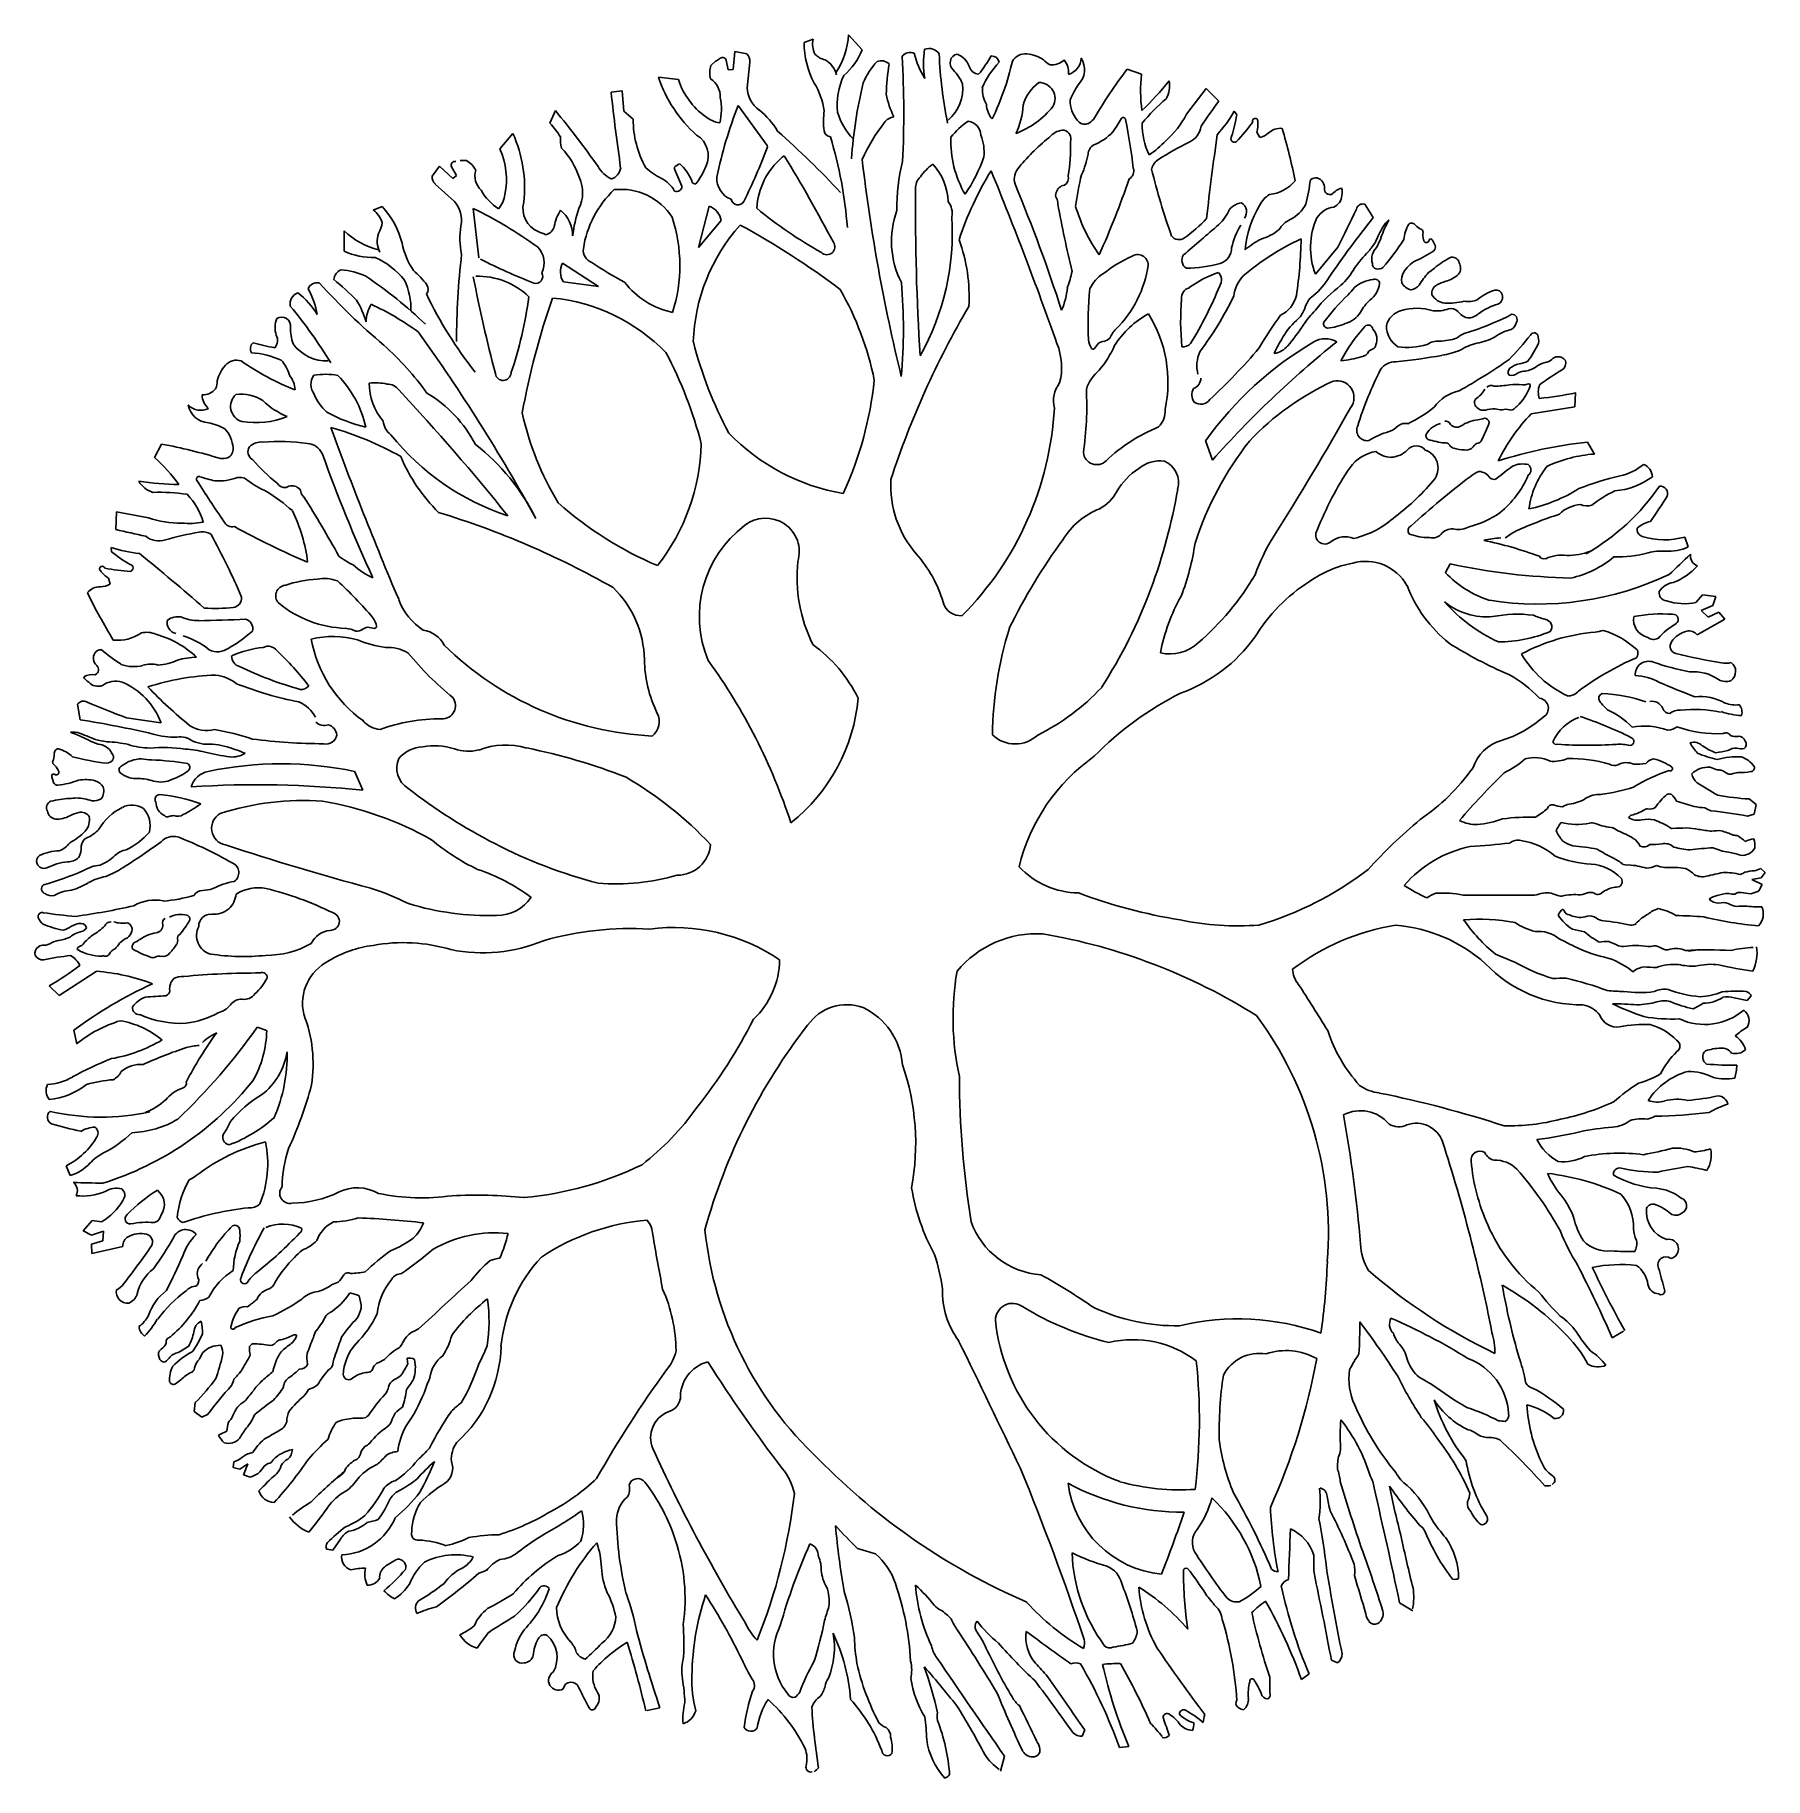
# Model space of a CAD drawing. Header units: metres. Extents: x -1.74 to 1.8, y -1.77 to 1.79.
import ezdxf

# ---------------------------------------------------------------- set-up
doc = ezdxf.new("R2010")
doc.units = ezdxf.units.M
doc.layers.add('ceco.net 70', color=7, linetype='Continuous')

msp = doc.modelspace()

# ---------------------------------------------------------------- linework, layer by layer
at = {"layer": 'ceco.net 70'}
for p, q in [((-0.0493, 1.7576), (-0.0774, 1.788)), ((-0.3101, 1.7543), (-0.3135, 1.7173)), ((-0.2855, 1.7493), (-0.3101, 1.7543)), ((-0.15, 1.7793), (-0.1682, 1.7722)), ((-0.3494, 1.7342), (-0.3588, 1.7256)), ((-0.3231, 1.7169), (-0.3274, 1.7362)), ((-0.3135, 1.7173), (-0.3231, 1.7169)), ((-0.2845, 1.6801), (-0.279, 1.7324)), ((0.521, 1.7078), (0.4921, 1.7183)), ((-0.4252, 1.6966), (-0.466, 1.7018)), ((0.6536, 1.6785), (0.6135, 1.6257)), ((0.6536, 1.6785), (0.6536, 1.6785)), ((0.6791, 1.6527), (0.6536, 1.6785)), ((-0.5627, 1.671), (-0.54, 1.6734)), ((-0.54, 1.6734), (-0.5368, 1.6319)), ((-0.3028, 1.6439), (-0.2434, 1.5618)), ((-0.6878, 1.6074), (-0.6764, 1.6333)), ((-0.5368, 1.6319), (-0.5176, 1.6157)), ((0.716, 1.625), (0.7107, 1.6322)), ((-0.7898, 1.555), (-0.7632, 1.5864)), ((0.7628, 1.5782), (0.7568, 1.5894)), ((-0.8711, 1.5315), (-0.8584, 1.5316)), ((-0.9284, 1.4995), (-0.9136, 1.5198)), ((-0.9136, 1.5198), (-0.8862, 1.4949)), ((-0.8788, 1.501), (-0.8887, 1.5182)), ((-0.8862, 1.4949), (-0.8788, 1.501)), ((-0.8824, 1.4478), (-0.9219, 1.4827)), ((-1.0487, 1.4302), (-1.0304, 1.4373)), ((-0.8445, 1.4335), (-0.8329, 1.3328)), ((-0.3841, 1.3535), (-0.362, 1.4381)), ((0.9949, 1.4151), (0.9777, 1.4421)), ((-0.3841, 1.3535), (-0.3376, 1.4087)), ((-1.1083, 1.3463), (-1.1082, 1.3877)), ((0.9225, 1.354), (0.8771, 1.2993)), ((1.1161, 1.3683), (1.1216, 1.3576)), ((-0.5885, 1.2741), (-0.6619, 1.3216)), ((-0.5885, 1.2741), (-0.6601, 1.2835)), ((1.4085, 1.0565), (1.407, 1.0284)), ((1.407, 1.0284), (1.3177, 1.0138)), ((-1.4955, 0.9245), (-1.4813, 0.9518)), ((0.6524, 0.959), (0.6661, 0.919)), ((1.4326, 0.9559), (1.4471, 0.9315)), ((-1.575, 0.7772), (-1.5735, 0.8135)), ((-1.5735, 0.8135), (-1.5735, 0.8135)), ((-1.5735, 0.8135), (-1.5083, 0.8015)), ((1.6316, 0.7621), (1.6385, 0.7418)), ((-1.5834, 0.7318), (-1.5844, 0.7408)), ((-1.5865, 0.6657), (-1.5895, 0.678)), ((1.1519, 0.7073), (1.1422, 0.6897)), ((1.6549, 0.6287), (1.6675, 0.6437)), ((1.6675, 0.6437), (1.6953, 0.6407)), ((1.6886, 0.6224), (1.6649, 0.6123)), ((1.6649, 0.6123), (1.6794, 0.5987)), ((1.6794, 0.5987), (1.7012, 0.6089)), ((1.6953, 0.6407), (1.6886, 0.6224)), ((1.7012, 0.6089), (1.7133, 0.5943)), ((1.7133, 0.5943), (1.6568, 0.5623)), ((-1.6476, 0.3887), (-1.6531, 0.4203)), ((-1.5529, 0.3926), (-1.4825, 0.3828)), ((-1.7054, 0.2724), (-1.7022, 0.2608)), ((-1.087, 0.2834), (-1.0701, 0.2446)), ((1.7631, 0.227), (1.7771, 0.2153)), ((1.7771, 0.2153), (1.7735, 0.1959)), ((1.7735, 0.1959), (1.76, 0.1919)), ((1.7867, 0.0849), (1.7958, 0.077)), ((1.7958, 0.077), (1.7877, 0.0655)), ((1.7877, 0.0655), (1.7686, 0.0623)), ((1.7686, 0.0623), (1.7899, 0.052)), ((1.7899, 0.052), (1.783, 0.0392)), ((-1.6906, -0.1747), (-1.6148, -0.1253)), ((-1.7108, -0.155), (-1.6906, -0.1747)), ((1.7671, -0.1755), (1.7593, -0.1851)), ((1.7593, -0.1851), (1.7323, -0.1792)), ((-1.6606, -0.2455), (-1.6548, -0.2733)), ((-1.2856, -0.2395), (-1.2666, -0.2459)), ((-1.6766, -0.5228), (-1.668, -0.5425)), ((-1.6231, -0.6344), (-1.6416, -0.6554)), ((-1.6037, -0.637), (-1.6231, -0.6344)), ((-1.6416, -0.6554), (-1.6244, -0.6643)), ((-1.6016, -0.6757), (-1.6246, -0.6828)), ((-1.6244, -0.6643), (-1.6001, -0.6558)), ((-1.6001, -0.6558), (-1.6016, -0.6757)), ((-1.6246, -0.6828), (-1.6236, -0.7017)), ((-1.6236, -0.7017), (-1.5603, -0.6872)), ((1.5063, -0.8605), (1.4832, -0.8738)), ((-1.4124, -1.0064), (-1.4148, -1.0245)), ((-1.4148, -1.0245), (-1.3992, -1.0364)), ((-1.3992, -1.0364), (-1.3864, -1.0302)), ((-1.3339, -1.1272), (-1.3353, -1.1391)), ((-1.3353, -1.1391), (-1.3216, -1.1421)), ((-1.3216, -1.1421), (-1.3053, -1.1317)), ((-1.3053, -1.1317), (-1.3141, -1.1536)), ((-1.3141, -1.1536), (-1.3003, -1.1584)), ((-1.1437, -1.3061), (-1.1315, -1.3079)), ((-1.1315, -1.3079), (-1.1156, -1.2853)), ((1.0756, -1.4318), (1.0487, -1.4151)), ((0.8637, -1.5608), (0.8483, -1.572)), ((0.9219, -1.5382), (0.9093, -1.5326)), ((-0.4889, -1.6355), (-0.4629, -1.6297)), ((0.4003, -1.6878), (0.4058, -1.6752)), ((0.4763, -1.7112), (0.4952, -1.7091)), ((0.2328, -1.7591), (0.2414, -1.7286))]:
    msp.add_line(p, q, dxfattribs=at)
for centre, radius, start, end in [((-0.2323, 1.7974), 0.1552, 326.5677, 356.5496), ((-0.3, 1.7339), 0.0211, 355.8803, 46.5725), ((0.0095, 1.7729), 0.1778, 180.253, 207.9499), ((-0.0988, 1.77), 0.052, 169.7876, 204.5929), ((-0.1152, 1.7799), 0.0441, 225.5326, 256.5312), ((-0.1789, 1.8109), 0.1401, 310.9162, 337.6373), ((0.0483, 1.7325), 0.0198, 63.9357, 145.0974), ((0.2289, 1.7923), 0.177, 193.7031, 211.8461), ((0.2387, 1.7301), 0.1631, 169.9628, 191.0391), ((0.087, 1.7355), 0.0247, 33.1151, 111.1499), ((1.0955, 1.797), 0.989, 182.7844, 191.0355), ((0.1487, 1.7306), 0.0187, 101.7641, 229.0136), ((0.1246, 1.7049), 0.0485, 23.6124, 65.2376), ((0.2837, 1.7186), 0.0307, 83.5804, 149.2614), ((0.2807, 1.6769), 0.0725, 56.3984, 84.8602), ((-0.3117, 1.7108), 0.0494, 162.5667, 195.126), ((-0.3688, 1.7764), 0.0465, 294.7091, 306.2147), ((-0.3351, 1.7337), 0.00812, 18.0466, 140.3953), ((-0.1493, 1.6941), 0.049, 14.7375, 60.9664), ((0.0994, 1.6261), 0.1601, 137.7387, 156.5637), ((-0.0108, 1.7116), 0.0236, 46.4275, 110.5548), ((0.5755, 1.6421), 0.5765, 171.3614, 177.5572), ((-1.877, 1.6282), 1.9125, 357.0279, 3.4656), ((0.0745, 1.6541), 0.0879, 22.8725, 45.1889), ((0.1905, 1.7296), 0.0221, 193.9364, 264.6613), ((-0.0621, 1.9078), 0.3208, 321.3677, 329.5167), ((0.3501, 1.6152), 0.1671, 135.6201, 157.2681), ((0.2144, 1.7284), 0.0167, 12.6957, 90.2699), ((-0.2503, 1.8465), 0.5199, 333.714, 347.5364), ((0.3468, 1.7579), 0.0331, 218.4091, 248.3474), ((0.3385, 1.7631), 0.0362, 263.7001, 313.0279), ((0.3335, 1.7117), 0.0388, 353.6962, 40.1071), ((0.3623, 1.7417), 0.0357, 285.9026, 358.4739), ((0.3608, 1.7172), 0.044, 315.0139, 32.4353), ((1.3155, 1.093), 1.0339, 142.7863, 149.6465), ((-0.205, 1.789), 0.2753, 198.4784, 228.3742), ((-0.2762, 1.7475), 0.1575, 198.8605, 233.4551), ((-0.3807, 1.663), 0.0409, 356.0521, 58.6317), ((-0.2242, 1.6829), 0.0604, 182.6408, 233.2317), ((-0.2878, 1.6071), 0.1628, 9.1162, 30.4725), ((0.0505, 1.6428), 0.1511, 155.7063, 184.7171), ((0.8391, 1.4745), 0.9123, 166.3528, 176.2059), ((0.0719, 1.6782), 0.0842, 310.1571, 6.8771), ((0.2656, 1.6788), 0.0696, 179.2387, 208.3514), ((0.359, 1.6235), 0.0822, 125.2627, 165.4192), ((0.3121, 1.6582), 0.0324, 329.7848, 91.0901), ((0.5066, 1.6068), 0.1394, 145.3353, 160.0383), ((0.8462, 1.6745), 0.3268, 174.1487, 187.1891), ((0.1408, 2.0406), 0.5576, 313.1094, 321.5678), ((0.5293, 1.6833), 0.0495, 328.7005, 12.5901), ((4.5039, 2.2316), 5.0975, 186.3134, 188.0706), ((0.5267, 1.3162), 0.8919, 158.4472, 168.2886), ((-0.4428, 1.6357), 0.1057, 344.8609, 13.3731), ((0.1879, 1.705), 0.1922, 191.5072, 205.9901), ((0.2568, 1.6492), 0.0526, 183.7009, 218.752), ((0.1275, 1.6528), 0.1521, 334.2571, 356.7825), ((0.2044, 1.7483), 0.1725, 290.408, 321.9078), ((0.4384, 1.6537), 0.0629, 179.3273, 219.1538), ((0.8243, 1.3617), 0.389, 130.5085, 140.829), ((2.6221, 0.2496), 2.3966, 144.1656, 145.6634), ((-0.7923, 1.5046), 0.1466, 30.6875, 44.5402), ((-2.253, 0.3382), 2.0403, 35.3756, 39.4021), ((-0.308, 1.6171), 0.2097, 180.3746, 208.6604), ((-0.3295, 1.6731), 0.0659, 232.1901, 260.2626), ((-0.3521, 1.5162), 0.1498, 29.9726, 52.1906), ((0.028, 1.611), 0.1566, 171.9777, 186.8725), ((0.0286, 1.6685), 0.1341, 196.5163, 224.1526), ((0.2703, 1.3911), 0.3502, 141.646, 156.0052), ((0.021, 1.5901), 0.0313, 100.941, 144.1317), ((0.2478, 1.4901), 0.1461, 123.4269, 142.6289), ((0.1618, 1.5811), 0.0314, 3.7793, 79.7856), ((0.4054, 1.6244), 0.0188, 213.7393, 288.9875), ((0.3921, 1.6448), 0.0429, 296.9366, 316.7847), ((0.2138, 1.765), 0.3043, 324.8045, 330.8259), ((0.4838, 1.6142), 0.005, 7.6114, 150.8349), ((-0.9927, 1.3276), 1.509, 7.1667, 10.9744), ((0.6618, 1.6043), 0.1391, 178.6766, 206.0913), ((0.4433, 1.7169), 0.1931, 311.31, 331.8255), ((0.4684, 1.7699), 0.2787, 318.1931, 330.3693), ((0.4036, 1.6752), 0.3164, 342.5655, 350.8681), ((0.4385, 1.8385), 0.3855, 315.7741, 323.6252), ((0.7536, 1.6121), 0.0053, 359.855, 205.1062), ((0.7048, 1.6057), 0.0545, 342.5655, 6.7554), ((-1.0147, 1.4745), 0.2753, 354.0787, 23.9745), ((-0.6013, 1.5748), 0.0651, 175.9139, 196.0327), ((-0.4136, 1.5412), 0.0494, 333.7828, 58.5234), ((-1.2606, 0.3962), 1.5828, 42.5227, 49.0128), ((-0.1132, 1.5939), 0.0144, 186.4829, 264.8577), ((-0.9469, 1.3281), 0.8696, 4.3919, 16.8064), ((0.3475, 1.5708), 0.2159, 177.8709, 210.1535), ((0.1052, 1.5487), 0.0944, 353.8766, 21.4354), ((0.6201, 1.2265), 0.4546, 128.6523, 140.1111), ((0.3619, 1.5587), 0.0344, 87.8846, 138.494), ((0.3586, 1.5751), 0.0186, 343.0383, 75.6665), ((-0.0108, 1.5608), 0.3872, 350.9519, 1.3143), ((0.3812, 1.6671), 0.1123, 292.49, 316.3645), ((0.4454, 1.6855), 0.1693, 302.7116, 317.7897), ((0.8973, 0.9992), 0.634, 116.0774, 122.4984), ((0.6005, 1.6077), 0.043, 294.8025, 351.6572), ((5.5521, 0.8731), 4.9275, 171.7033, 173.7144), ((0.7112, 1.5759), 0.00723, 141.9782, 299.3562), ((0.7481, 1.6285), 0.0525, 286.3423, 308.984), ((0.8048, 1.5622), 0.0349, 83.5814, 132.8765), ((-0.2023, 1.2905), 1.0564, 10.8655, 16.8562), ((-0.8832, 1.4888), 0.0494, 27.3269, 59.8862), ((-0.9341, 1.492), 0.1575, 348.9977, 23.5924), ((-0.7809, 1.4453), 0.1616, 18.2912, 43.6143), ((-1.2703, 1.9351), 1.0936, 333.5348, 339.7932), ((-0.1154, 1.4245), 0.1498, 130.7489, 176.4514), ((-0.2484, 1.5602), 0.00524, 326.9416, 17.2848), ((-0.2063, 1.5323), 0.00886, 106.1136, 140.103), ((-2.846, -0.0747), 3.0927, 27.727, 31.4911), ((3.5794, 1.9594), 3.6539, 186.694, 193.7625), ((-0.1123, 1.647), 0.3297, 325.9217, 340.8066), ((0.2375, 1.5765), 0.1776, 335.3439, 349.5271), ((0.4365, 1.5423), 0.0245, 120.5658, 175.6225), ((0.5737, 1.5059), 0.0328, 121.3097, 165.6867), ((-0.9073, 1.498), 0.0211, 175.8803, 226.5725), ((-0.8813, 1.5215), 0.00812, 82.0575, 204.4063), ((-0.8, 1.5001), 0.0409, 163.8212, 226.4007), ((-0.6923, 1.4661), 0.0715, 332.7621, 24.7374), ((-0.5362, 1.5481), 0.0604, 208.3505, 244.4986), ((-0.5714, 1.5207), 0.0287, 288.6235, 350.4373), ((-0.3838, 1.6409), 0.1648, 228.9818, 242.4809), ((-0.4143, 1.4994), 0.0263, 107.5469, 138.4426), ((0.2149, 1.7715), 0.6971, 201.4236, 204.8003), ((-0.4904, 1.4503), 0.1007, 23.1236, 47.4017), ((-0.4841, 1.5616), 0.1223, 320.6322, 339.8028), ((-0.3016, 1.4945), 0.0451, 176.4389, 249.5785), ((0.3741, 1.4397), 0.3527, 165.3168, 181.6992), ((0.0908, 1.4751), 0.0313, 133.3333, 183.7009), ((0.1621, 1.4327), 0.1134, 126.4243, 144.9166), ((0.0059, 1.4428), 0.1204, 2.1157, 42.4204), ((0.7696, 1.1665), 0.6534, 148.2567, 161.9044), ((-6.725, -1.337), 7.5004, 19.42334, 22.30925), ((0.2971, 1.4932), 0.0358, 136.0976, 196.7589), ((0.3551, 1.4958), 0.017, 300.7285, 13.73), ((0.8478, 1.3838), 0.4643, 165.2041, 173.3292), ((0.4874, 1.5098), 0.0182, 297.8977, 19.6782), ((1.9653, 1.8631), 1.4656, 193.7811, 199.3665), ((0.8772, 1.4809), 0.0152, 75.6899, 134.7455), ((-0.7358, 1.5219), 0.1057, 209.0797, 237.5919), ((-0.8445, 1.4731), 0.0659, 322.1903, 350.2628), ((-0.4122, 1.3195), 0.2096, 133.3484, 171.2958), ((-0.5431, 1.3467), 0.1258, 33.1588, 95.9464), ((-0.4869, 1.4392), 0.0617, 28.7477, 64.1015), ((-0.4285, 1.4786), 0.0106, 246.2225, 2.5747), ((-0.3911, 1.4906), 0.00679, 186.158, 283.0473), ((4.6823, 1.4291), 4.6229, 179.4541, 183.6762), ((-2.8362, 0.1913), 3.3574, 17.9389, 22.6255), ((0.3571, 1.4609), 0.0114, 152.8577, 214.2923), ((0.367, 1.4608), 0.0206, 98.82, 165.3387), ((-1.1543, 2.0562), 1.7435, 335.7028, 341.1772), ((0.8071, 1.4192), 0.0489, 119.8247, 155.3702), ((0.7715, 1.5457), 0.0849, 277.6903, 318.6516), ((0.4948, 1.5382), 0.3745, 345.1888, 352.8705), ((0.8744, 1.4758), 0.0208, 355.4045, 71.7275), ((0.9067, 1.4732), 0.0115, 175.1959, 286.7487), ((0.9446, 1.4302), 0.0471, 107.7509, 137.3209), ((0.9077, 1.4673), 0.0238, 342.1228, 19.2911), ((-1.0802, 1.3889), 0.052, 17.86, 52.6653), ((-1.1621, 1.3179), 0.1778, 14.503, 42.1999), ((-0.9288, 1.4092), 0.0604, 349.2211, 39.8121), ((-1.2354, 0.6318), 0.8919, 54.1643, 64.0057), ((-0.6935, 1.4325), 0.0494, 163.9294, 248.67), ((-0.5966, 1.3835), 0.0832, 146.2775, 170.7643), ((-0.7102, 1.3768), 0.069, 0.3082, 50.0339), ((-0.3437, 1.341), 0.2997, 162.0288, 173.0511), ((-0.3751, 1.4024), 0.038, 9.52, 69.8027), ((-0.3035, 1.455), 0.0141, 191.2517, 329.2736), ((0.2754, 2.0823), 0.8441, 230.2015, 241.0826), ((0.1939, 1.3659), 0.1836, 159.8021, 207.2248), ((0.0962, 1.4238), 0.0381, 348.2671, 37.9256), ((0.3272, 1.4435), 0.0233, 357.3844, 28.1382), ((2.5431, 1.8314), 2.2269, 190.0593, 193.6752), ((0.712, 1.5347), 0.3395, 196.6017, 215.2445), ((0.6254, 1.4617), 0.0813, 311.3613, 338.0803), ((0.7315, 1.4053), 0.0401, 98.4629, 139.7134), ((0.7139, 1.4263), 0.0221, 323.7432, 58.0985), ((0.9351, 1.333), 0.2027, 148.2736, 175.5318), ((0.7944, 1.4732), 0.0697, 296.3657, 333.8057), ((0.9193, 1.3898), 0.0465, 96.2674, 148.372), ((0.903, 1.4611), 0.0275, 294.162, 357.6152), ((-10.2326, 6.8375), 12.43, 333.82259, 334.22272), ((0.9739, 1.4288), 0.0138, 74.3577, 166.275), ((-1.0747, 1.4072), 0.0441, 325.9217, 356.9202), ((-0.7219, 1.3725), 0.1498, 170.2622, 192.4803), ((-0.7018, 1.4027), 0.0238, 284.6153, 345.6831), ((-0.7411, 1.3171), 0.3189, 342.4349, 17.9728), ((-0.0201, 1.149), 0.3747, 138.0686, 178.1944), ((-1.0513, 0.007), 1.5827, 52.8141, 61.6143), ((-0.3744, 1.3827), 0.5089, 330.5642, 3.7544), ((-5.5627, 8.5687), 9.5049, 310.47458, 311.0488), ((0.3992, 1.6605), 0.3557, 306.1571, 315.8175), ((0.872, 1.3125), 0.1716, 149.5613, 166.2603), ((0.7349, 1.4734), 0.1072, 286.7403, 308.8759), ((0.8459, 1.3646), 0.0505, 114.019, 149.8834), ((1.0138, 1.3536), 0.1472, 155.7112, 201.6812), ((2.5612, 0.1624), 2.0055, 141.3479, 145.6806), ((1.2809, 1.2466), 0.3052, 150.8167, 157.3059), ((1.2539, 1.2853), 0.2589, 151.2435, 159.9508), ((1.0514, 1.3761), 0.0416, 125.8833, 152.2827), ((1.135, 1.3625), 0.0779, 150.1318, 174.6614), ((1.0733, 1.3938), 0.00955, 34.8291, 127.4866), ((1.1093, 1.4255), 0.0385, 223.0278, 246.8052), ((1.0911, 1.3854), 0.00555, 356.4997, 57.5993), ((-1.0001, 1.4992), 0.1552, 225.9032, 255.8852), ((-0.9917, 1.3669), 0.049, 161.4865, 207.7153), ((-0.8307, 1.3962), 0.1628, 191.9803, 213.3367), ((-0.7446, 1.3224), 0.0451, 332.8743, 46.0139), ((-0.6552, 1.4951), 0.1223, 242.65, 250.6139), ((-0.1216, 1.355), 0.0161, 226.2362, 34.7968), ((-0.1748, 1.2527), 0.3438, 356.7752, 19.8545), ((0.5977, 1.3884), 0.0188, 216.8072, 306.9339), ((1.0621, 0.9043), 0.5139, 114.6904, 130.3807), ((0.837, 1.2293), 0.1584, 116.7185, 131.0384), ((-0.0706, 1.3886), 0.9182, 351.6809, 358.9187), ((0.8161, 1.4873), 0.2207, 319.9939, 326.1577), ((1.0296, 1.3279), 0.0382, 137.3742, 163.6582), ((0.8927, 1.4152), 0.125, 330.5673, 340.7737), ((0.566, 1.6925), 0.5879, 319.7589, 326.7047), ((1.1295, 1.38), 0.0333, 171.2433, 198.2732), ((1.1035, 1.3692), 0.00557, 176.4515, 356.6742), ((1.1125, 1.3674), 0.00372, 13.4613, 155.8615), ((1.1103, 1.3549), 0.0116, 317.7915, 13.586), ((-1.0486, 1.4731), 0.1401, 244.8156, 271.5366), ((-1.1045, 1.1942), 0.1511, 37.7358, 66.7465), ((0.7043, 1.1594), 1.5828, 173.4401, 179.9301), ((-0.3272, 2.3014), 1.0936, 242.6596, 248.9181), ((-0.6282, 1.3041), 0.038, 152.6502, 212.9329), ((-0.5919, 1.3485), 0.0276, 174.4304, 247.9237), ((-0.106, 2.0763), 0.9022, 236.6212, 241.5816), ((0.6052, 1.1), 0.2574, 113.9273, 128.8766), ((0.5132, 1.3175), 0.0217, 0.4468, 124.8534), ((0.623, 1.3276), 0.0192, 145.8723, 238.6339), ((0.6112, 1.5727), 0.2615, 270.3752, 285.7345), ((0.6712, 1.3533), 0.0341, 288.6971, 359.9744), ((1.1613, 1.168), 0.25, 134.7882, 145.0115), ((1.0194, 1.3303), 0.0277, 162.4298, 200.0573), ((1.0039, 1.3199), 0.0106, 175.0602, 251.5819), ((1.1207, 1.2608), 0.0766, 121.1359, 146.8818), ((0.9978, 1.5228), 0.2134, 292.9621, 304.5696), ((1.2802, 1.105), 0.2616, 119.4859, 127.8189), ((1.1567, 1.3199), 0.0139, 10.789, 112.1366), ((1.1531, 1.3116), 0.0204, 322.4114, 32.4296), ((-1.1057, 1.2863), 0.0236, 111.8981, 176.0254), ((-1.4914, 0.8394), 0.5765, 44.8957, 51.0915), ((-1.1293, 1.1488), 0.1601, 65.8892, 84.7142), ((-1.5727, 0.5377), 0.9123, 46.247, 56.1001), ((-1.1057, 1.228), 0.1341, 358.3003, 25.9366), ((-1.0664, 1.1859), 0.1566, 35.5804, 50.4752), ((2.192, 1.8821), 3.0927, 190.9618, 194.7258), ((-0.8347, 1.1451), 0.1498, 46.0015, 91.704), ((-0.7165, 1.2945), 0.0141, 253.1793, 31.2012), ((-0.4009, 1.3871), 0.1701, 217.817, 257.7421), ((0.1928, 1.3415), 0.1901, 338.4818, 348.914), ((0.4801, 1.2392), 0.0712, 120.8253, 154.7576), ((0.3086, 1.35), 0.2286, 314.4848, 351.8687), ((0.7456, 1.1004), 0.2129, 108.3784, 126.4804), ((0.6627, 1.2873), 0.0219, 327.5545, 43.8479), ((0.7861, 1.2438), 0.0771, 137.5644, 172.338), ((0.7854, 1.3624), 0.138, 309.264, 329.8983), ((0.8302, 1.3823), 0.1448, 313.008, 330.6603), ((1.0006, 1.2208), 0.0675, 95.044, 130.8803), ((0.9985, 1.2795), 0.00936, 5.0804, 113.9527), ((1.0043, 1.3278), 0.0183, 258.2493, 304.8718), ((1.0827, 1.2875), 0.0302, 150.0089, 189.9165), ((1.0778, 1.2938), 0.0274, 204.7316, 258.6524), ((1.1968, 1.2163), 0.1236, 135.9289, 150.774), ((1.0714, 1.3611), 0.0692, 301.8829, 314.425), ((1.1809, 1.167), 0.1236, 107.7781, 116.8258), ((1.1279, 1.3429), 0.0602, 284.6428, 313.3547), ((-1.194, 1.238), 0.0247, 111.3029, 189.3378), ((-1.3022, 1.1316), 0.1631, 31.4138, 52.4901), ((-1.1634, 1.2619), 0.0198, 77.3555, 158.5171), ((-1.337, 1.184), 0.177, 10.6068, 28.7498), ((-0.1264, 2.2191), 1.3949, 222.2474, 229.7858), ((-0.9507, 1.2686), 0.0144, 317.5951, 35.97), ((-0.1561, 1.6352), 0.8696, 205.6465, 218.0609), ((-1.5671, 1.3666), 0.8441, 341.3703, 352.2514), ((0.8126, 0.7309), 1.5827, 160.8386, 169.6387), ((-0.7191, 0.8775), 0.3747, 44.2585, 84.3842), ((-0.6304, 0.9602), 0.6179, 11.4477, 29.8722), ((-1.0477, 1.1877), 1.0824, 354.8331, 4.9925), ((0.2256, 1.2835), 0.1446, 336.3195, 355.3415), ((1.1992, 1.1953), 0.787, 174.5847, 182.2008), ((1.1314, 1.203), 0.5301, 175.0883, 185.6527), ((0.6247, 1.2507), 0.0216, 105.1719, 186.2939), ((-0.0166, 1.5551), 0.7517, 328.0707, 338.1657), ((0.0611, 1.5702), 0.7215, 323.4202, 334.0137), ((0.778, 1.2704), 0.0617, 296.4995, 346.2323), ((0.9009, 1.2173), 0.0475, 126.3826, 167.9505), ((1.1035, 1.0447), 0.2901, 126.993, 141.3663), ((1.3423, 0.8537), 0.5673, 134.763, 142.2719), ((0.8513, 1.3517), 0.132, 313.8451, 322.7655), ((0.9586, 1.2862), 0.0496, 306.3328, 353.1539), ((1.0618, 1.3036), 0.0382, 286.1886, 315.1889), ((1.134, 1.2599), 0.0195, 117.2179, 188.5021), ((1.1446, 1.2747), 0.0347, 210.5504, 263.7867), ((1.2693, 1.1774), 0.0928, 106.2567, 131.9625), ((1.2463, 1.2544), 0.0124, 14.1014, 103.7399), ((1.2438, 1.2522), 0.0155, 292.6585, 19.7943), ((-1.2362, 1.1927), 0.0187, 353.4392, 120.6888), ((-1.9796, 0.6026), 0.989, 31.4173, 39.6685), ((-1.2478, 1.1474), 0.1922, 16.4628, 30.9457), ((-0.9839, 1.1981), 0.0797, 150.2733, 177.2589), ((-1.2909, 0.7212), 0.5685, 54.0106, 65.2782), ((1.711, 0.3262), 1.7895, 149.5425, 161.9935), ((0.6266, 1.052), 0.1896, 118.7395, 147.6957), ((0.3104, 1.0782), 0.265, 347.9527, 31.8803), ((1.2942, 0.8456), 0.6126, 142.8999, 150.3829), ((0.7796, 1.2613), 0.0822, 319.8359, 335.5532), ((1.0172, 1.087), 0.1974, 135.3011, 147.1865), ((0.9249, 1.2483), 0.0515, 284.4423, 328.643), ((1.0652, 1.167), 0.1107, 134.2353, 150.493), ((1.0623, 1.1842), 0.0417, 103.8466, 166.5313), ((1.0842, 1.1196), 0.1099, 72.4345, 106.8277), ((1.1246, 1.2908), 0.0669, 263.752, 291.1793), ((1.1487, 1.3631), 0.1232, 266.3448, 284.9629), ((1.1531, 1.2075), 0.0213, 46.4167, 101.5665), ((1.1981, 1.2461), 0.0381, 217.3399, 253.342), ((1.1902, 1.2885), 0.0454, 257.6893, 292.1358), ((1.1875, 1.2426), 0.033, 269.425, 313.0278), ((1.0239, 1.7076), 0.5524, 288.3768, 297.3966), ((1.282, 1.1219), 0.1204, 105.546, 126.7051), ((1.2784, 1.2066), 0.0106, 330.0563, 91.9614), ((-1.201, 1.19), 0.0485, 157.2153, 198.8405), ((-1.1298, 1.1864), 0.0879, 177.264, 199.5804), ((-3.9219, -0.9541), 3.6539, 28.6903, 35.7589), ((0.5206, 1.1402), 0.0699, 137.9816, 156.0094), ((0.9326, 1.0991), 0.1416, 129.5686, 149.1764), ((0.2545, 1.6066), 0.7256, 321.2697, 325.3398), ((0.9023, 1.1982), 0.00912, 162.9363, 265.1251), ((0.8958, 1.286), 0.0971, 273.3618, 295.5587), ((1.2258, 0.9675), 0.3348, 137.7974, 152.5024), ((0.9846, 1.1855), 0.0097, 6.8253, 134.425), ((0.9723, 1.1661), 0.0301, 337.2315, 43.0339), ((1.0742, 1.1943), 0.0524, 180.3825, 236.6819), ((1.22, 1.0907), 0.0953, 103.3731, 125.1053), ((1.3008, 1.0906), 0.0987, 104.2399, 125.97), ((1.2662, 1.2053), 0.0217, 298.3514, 349.3399), ((1.3237, 1.1708), 0.00848, 29.8555, 152.0597), ((-1.2832, 1.1467), 0.0167, 132.183, 209.7572), ((-1.2003, 1.4658), 0.3208, 252.9362, 261.0851), ((-1.2664, 1.1638), 0.0221, 317.7915, 28.5165), ((-1.1441, 1.2059), 0.0842, 215.5757, 272.2958), ((-1.4285, 0.7034), 0.6034, 35.7735, 48.294), ((0.4105, 1.3663), 0.8309, 194.3164, 208.1365), ((0.2292, 1.1088), 0.1288, 345.6886, 22.1261), ((0.4582, 1.171), 0.0458, 187.4019, 211.3792), ((0.4223, 1.1511), 0.0051, 230.4069, 307.443), ((0.4939, 1.1048), 0.0805, 138.6719, 148.3201), ((0.4508, 1.1292), 0.0335, 98.8829, 121.1568), ((0.2677, 1.242), 0.2175, 320.281, 335.9116), ((0.4392, 1.1856), 0.0245, 282.4255, 315.9387), ((0.6064, 1.17), 0.0194, 262.1737, 320.2792), ((0.7026, 1.112), 0.0682, 155.5582, 194.5993), ((1.2435, 0.534), 0.728, 120.571, 144.2823), ((-0.1488, 1.9189), 1.1927, 312.7537, 319.757), ((2.2143, -0.4528), 2.0685, 128.7254, 138.4577), ((1.0607, 1.0149), 0.2948, 147.8803, 155.5159), ((0.7823, 1.1884), 0.0524, 281.1163, 316.8657), ((0.8969, 1.1209), 0.0464, 59.6891, 120.6888), ((0.9667, 1.1516), 0.0219, 279.6343, 332.6814), ((1.018, 1.0985), 0.0536, 115.6903, 126.4816), ((0.9924, 1.1541), 0.00761, 287.7427, 2.8253), ((1.063, 1.3007), 0.1513, 263.3176, 286.0837), ((1.1278, 1.1217), 0.0407, 87.0809, 124.2276), ((1.1301, 1.2636), 0.1012, 269.8955, 290.3313), ((1.1116, 1.289), 0.1574, 278.5739, 292.6438), ((1.2381, 1.037), 0.1254, 104.6495, 121.6863), ((1.1921, 1.262), 0.1047, 277.8339, 298.9878), ((0.6864, 1.6794), 0.807, 316.5951, 321.2953), ((1.1587, 1.2371), 0.1911, 322.6349, 335.5679), ((1.3059, 1.192), 0.0201, 300.7087, 300.9423), ((1.2941, 1.1628), 0.0389, 353.0684, 18.264), ((-1.2973, 1.064), 0.0725, 137.5926, 166.0545), ((-1.3277, 1.0927), 0.0307, 73.1915, 138.8725), ((-1.02, 1.5475), 0.5199, 234.9164, 248.7389), ((-1.3069, 0.9716), 0.1671, 65.1847, 86.8328), ((-1.2875, 1.0756), 0.0696, 14.1014, 43.2142), ((-1.1835, 0.7472), 0.8309, 14.3164, 28.1365), ((0.9047, 1.3587), 0.2378, 275.8309, 286.0123), ((1.0389, 1.0845), 0.0354, 86.357, 146.3002), ((0.9035, 2.4072), 1.2948, 276.1024, 280.3043), ((0.4519, 2.3181), 1.4483, 299.7566, 304.5235), ((1.2818, 1.0987), 0.0112, 133.2087, 213.4492), ((1.3016, 1.0744), 0.0424, 101.8735, 130.2208), ((1.2903, 1.1576), 0.0416, 273.4913, 299.1266), ((1.2956, 1.158), 0.0579, 280.2094, 304.5817), ((1.3602, 1.065), 0.0553, 104.908, 124.9754), ((1.341, 1.1477), 0.0297, 279.7772, 310.0584), ((1.3712, 1.1162), 0.0142, 90.2022, 141.5843), ((1.3741, 1.1155), 0.0151, 27.652, 101.4647), ((1.371, 1.1177), 0.0172, 305.2606, 16.2993), ((-1.4007, 1.0792), 0.0331, 334.1054, 4.0438), ((-1.261, 1.0597), 0.0526, 3.7009, 38.752), ((-1.1449, 1.0736), 0.0314, 142.6673, 218.6736), ((-1.147, 0.9484), 0.1461, 79.824, 99.0259), ((-1.275, 0.9406), 0.2159, 12.2994, 44.5819), ((-1.045, 0.9639), 0.1134, 77.5363, 96.0285), ((-0.9366, 1.0767), 0.1204, 180.0324, 220.3372), ((-1.021, 1.0433), 0.0313, 38.752, 89.1195), ((-0.7832, 1.0981), 0.0161, 187.656, 356.2166), ((-0.7607, 1.1593), 0.7398, 335.3728, 354.0632), ((0.3996, 1.0406), 0.0583, 141.5187, 194.8862), ((0.4842, 1.0414), 0.0788, 128.5697, 163.5322), ((0.6179, 1.0881), 0.0248, 293.1354, 356.6935), ((1.1409, 0.5807), 0.5494, 114.5194, 136.6033), ((0.921, 1.047), 0.0345, 323.1817, 103.4616), ((1.7584, 0.7337), 0.8355, 153.6889, 162.1651), ((1.2364, 1.0574), 0.0143, 65.979, 132.1581), ((1.2422, 1.2476), 0.1772, 270.0014, 280.1313), ((1.2762, 1.1163), 0.0241, 261.0853, 307.8606), ((1.2857, 0.9688), 0.1052, 82.2877, 96.7487), ((1.223, 1.1012), 0.0973, 312.0862, 342.0039), ((1.3076, 1.062), 0.0391, 92.418, 115.0919), ((1.3022, 1.0868), 0.0139, 260.471, 292.3371), ((1.3145, 1.0557), 0.0195, 95.3862, 111.2264), ((1.3127, 1.0721), 0.00297, 340.9095, 90.3602), ((1.3791, 1.0579), 0.0469, 161.4186, 195.7098), ((1.6095, 0.7098), 0.4553, 120.1366, 127.1268), ((-1.3981, 1.0885), 0.0362, 269.425, 318.7527), ((-1.3598, 1.054), 0.0388, 182.3458, 228.7566), ((-1.3079, 1.029), 0.0324, 131.3628, 252.6681), ((-1.319, 0.9718), 0.0822, 57.0336, 97.1902), ((-1.168, 1.1496), 0.1521, 225.6703, 248.1958), ((-1.0813, 1.0879), 0.0944, 201.0174, 228.5762), ((-4.3777, -2.0899), 4.6229, 38.7766, 42.9988), ((-1.0739, 0.8298), 0.2635, 27.4657, 59.2124), ((-0.2738, 1.0307), 0.6832, 351.906, 2.7739), ((0.6494, 1.0526), 0.0252, 149.7319, 215.8484), ((0.6425, 1.0555), 0.0222, 232.7739, 326.024), ((1.1878, 0.9786), 0.0839, 101.7641, 144.4661), ((1.2162, 1.0371), 0.0142, 151.5232, 238.1043), ((1.1721, 1.0926), 0.0582, 302.9761, 330.5838), ((1.2612, 1.7765), 0.7349, 275.6906, 281.5698), ((-1.3836, 1.0396), 0.044, 190.0176, 267.439), ((-1.4013, 1.0567), 0.0357, 223.979, 296.5503), ((-1.2892, 1.1682), 0.1725, 260.5451, 292.0449), ((-0.9872, 1.3072), 0.3297, 241.6463, 256.5312), ((-0.9903, 1.0018), 0.0381, 184.5272, 234.1858), ((-0.1413, 1.1502), 0.6179, 192.5806, 211.0051), ((-0.3099, 1.062), 0.6542, 315.2553, 356.8141), ((0.5205, 1.0205), 0.0491, 316.8141, 2.7915), ((-3.8993, 3.7471), 5.5591, 327.5029, 330.6978), ((0.9432, 1.249), 0.2833, 295.6621, 308.5189), ((1.1429, 0.988), 0.0109, 23.1335, 100.3446), ((1.2181, 0.9223), 0.0799, 96.8965, 123.1696), ((1.1617, 1.2387), 0.2416, 281.1566, 284.4279), ((1.2203, 1.0401), 0.019, 232.4661, 282.1895), ((1.2225, 0.9952), 0.00954, 6.7523, 93.1003), ((1.2508, 0.904), 0.1204, 93.2115, 102.6959), ((1.2569, 1.059), 0.037, 249.7014, 271.7455), ((1.6018, 0.7423), 0.393, 136.3083, 153.5205), ((1.2659, 0.996), 0.0271, 74.0265, 106.9452), ((1.2767, 1.031), 0.00948, 249.5913, 311.4438), ((1.2962, 1.0156), 0.0156, 120.8612, 148.0751), ((-1.4167, 0.8598), 0.1394, 62.4146, 77.1176), ((-1.398, 0.9404), 0.0629, 3.299, 43.1255), ((5.906, 3.569), 7.5004, 200.14362, 203.02953), ((-1.3135, 0.3574), 0.6534, 60.5485, 74.1962), ((-0.6154, 1.2891), 0.5089, 218.6984, 251.8887), ((-0.017, 1.2694), 0.4244, 224.028, 260.3497), ((0.6842, 0.6694), 0.3423, 111.9426, 133.4278), ((0.9826, 0.9804), 0.0216, 154.823, 277.8776), ((1.0724, 0.8187), 0.165, 105.7861, 121.7662), ((1.0083, 1.0275), 0.0536, 291.1085, 314.6117), ((1.0606, 0.97), 0.0243, 77.5364, 127.1552), ((1.1104, 0.9689), 0.00802, 149.024, 246.2192), ((1.1448, 0.9466), 0.0491, 104.3488, 147.3433), ((1.1652, 1.0019), 0.0156, 218.0863, 305.8733), ((0.9832, 1.0835), 0.2636, 331.7896, 340.6777), ((-1.6667, -0.0653), 1.0339, 72.8064, 79.6666), ((-1.3539, 0.9411), 0.0188, 293.4654, 8.7136), ((-1.2861, 0.9363), 0.0186, 146.7864, 239.4146), ((-1.2775, 0.922), 0.0344, 83.9588, 134.5683), ((-1.2437, 0.5026), 0.4546, 82.3418, 93.8006), ((-1.1854, 0.9174), 0.0358, 25.6939, 86.3553), ((2.0052, 2.0717), 3.3574, 199.8274, 204.514), ((-0.6749, 1.0584), 0.3438, 202.5984, 225.6777), ((-1.1018, 0.6116), 0.4288, 26.0694, 52.3847), ((-0.8026, 0.9643), 0.4244, 322.1031, 358.4249), ((0.4296, 0.937), 0.0271, 185.281, 315.5417), ((1.2874, 0.5336), 0.6914, 142.1134, 161.7783), ((1.0157, 0.853), 0.0855, 100.3821, 143.0529), ((1.0329, 0.975), 0.0501, 229.2998, 268.6079), ((1.028, 0.9762), 0.0514, 274.1243, 315.4809), ((1.0828, 0.9246), 0.0239, 39.5536, 139.298), ((1.0884, 0.903), 0.039, 327.4091, 70.8014), ((1.161, 1.1286), 0.1755, 252.119, 263.4409), ((1.1433, 0.9467), 0.00796, 25.4103, 107.0281), ((1.1667, 0.9625), 0.0205, 217.5025, 248.3403), ((1.186, 1.0437), 0.1037, 255.0337, 267.3968), ((1.1853, 0.9563), 0.0167, 256.1809, 324.6109), ((1.2109, 0.9399), 0.0138, 96.6885, 150.8281), ((1.2068, 0.9627), 0.00946, 285.536, 336.2336), ((1.5315, 0.0331), 0.9281, 96.1146, 107.6504), ((1.4643, 0.6652), 0.2669, 93.7022, 115.4867), ((-1.7129, 0.6805), 0.3268, 35.2637, 48.3041), ((-1.3578, 0.9651), 0.0429, 265.6682, 285.5163), ((-1.0039, 1.175), 0.3872, 221.1385, 231.5009), ((0.5934, 0.7818), 0.1431, 122.9011, 149.1003), ((0.5599, 0.8486), 0.0693, 83.2652, 129.6607), ((0.5484, 0.873), 0.0485, 344.3969, 66.2275), ((1.5033, 0.5323), 0.6689, 146.2112, 158.6113), ((1.2312, 0.8418), 0.0581, 110.879, 131.3546), ((1.2085, 0.8659), 0.0303, 34.5937, 86.2115), ((1.9671, 0.0016), 1.1369, 127.2262, 129.3517), ((1.3002, 0.8602), 0.0512, 76.4732, 114.0888), ((1.3031, 0.8993), 0.0139, 308.3685, 49.6177), ((1.4902, 0.7961), 0.1786, 141.9871, 172.4713), ((1.4764, 0.9956), 0.1108, 281.9154, 309.7599), ((1.5365, 0.8837), 0.0289, 3.2205, 68.0706), ((-1.4851, 0.9009), 0.0495, 209.8628, 253.7524), ((-1.4397, 1.4268), 0.5576, 260.8851, 269.3434), ((-1.4049, 0.8807), 0.005, 71.618, 214.8415), ((-0.122, 1.6658), 1.509, 211.4784, 215.2862), ((-1.3074, 1.1742), 0.3043, 251.627, 257.6484), ((-1.3648, 0.989), 0.1123, 266.0883, 289.9629), ((-1.3215, 0.8595), 0.0245, 46.8304, 101.8871), ((-1.1977, 1.019), 0.1776, 232.9257, 247.109), ((-1.5179, 0.4649), 0.4643, 49.1237, 57.2487), ((-1.23, 0.8802), 0.017, 208.7229, 281.7244), ((-1.2151, 0.8463), 0.0206, 57.1141, 123.6329), ((-1.2079, 0.853), 0.0114, 8.1606, 69.5952), ((0.2212, 0.8671), 0.2124, 176.6886, 221.0576), ((0.3966, 0.8932), 0.0831, 298.0689, 332.8378), ((-0.5309, 1.0532), 1.1426, 339.6814, 350.2617), ((0.778, 1.1585), 0.4408, 306.5108, 321.1474), ((2.1255, -0.3543), 1.5513, 126.9541, 132.7527), ((1.2416, 0.8918), 0.012, 226.6918, 292.3469), ((1.1188, 0.9733), 0.2108, 309.8529, 336.2239), ((1.248, 1.1256), 0.3129, 282.019, 302.2322), ((1.651, 0.2529), 0.6523, 103.4497, 111.2264), ((1.2005, 1.1274), 0.4608, 299.9028, 325.4671), ((1.5952, 0.6336), 0.247, 115.6257, 128.3983), ((1.4762, 1.0054), 0.1496, 274.6693, 306.5898), ((1.5811, 0.8509), 0.0154, 339.6616, 93.632), ((-1.4857, 0.4645), 0.389, 81.6239, 91.9444), ((-1.5295, 0.7531), 0.1391, 16.3615, 43.7763), ((-1.1741, 0.8603), 0.0233, 194.3147, 225.0685), ((-3.0709, -0.3491), 2.2269, 28.7776, 32.3936), ((-0.1796, 1.385), 0.7398, 228.3896, 247.0801), ((0.4924, 0.6764), 0.1542, 111.5271, 148.6307), ((1.422, 0.7629), 0.0655, 93.2202, 135.4777), ((1.4315, 0.861), 0.0353, 248.1216, 286.8272), ((0.3845, 1.6046), 1.4292, 325.4314, 327.9195), ((-1.4442, 0.9837), 0.1931, 250.6273, 271.1429), ((-1.4246, 0.9592), 0.1693, 264.6632, 279.7412), ((-1.337, 0.8011), 0.0182, 202.7747, 284.5552), ((-1.5196, 0.6679), 0.3395, 7.2084, 25.8511), ((-1.441, -0.898), 1.7895, 60.4594, 72.9104), ((-0.1502, 0.6001), 0.2321, 127.0456, 202.7982), ((-0.2468, 0.732), 0.0687, 343.0692, 129.0326), ((0.9124, 0.9427), 0.1884, 283.0966, 312.7152), ((1.0759, 0.7755), 0.01, 110.5161, 228.0652), ((1.1446, 0.9693), 0.1919, 284.0212, 304.721), ((1.6693, -0.0857), 0.9415, 108.1905, 113.9719), ((1.572, 0.738), 0.0567, 100.7337, 131.5185), ((-2.0615, -1.5695), 2.3966, 76.7895, 78.2873), ((-1.4866, 0.797), 0.043, 230.7957, 287.6504), ((-1.2948, 0.1478), 0.634, 99.9545, 106.3755), ((-1.3981, 0.74), 0.0328, 56.7662, 101.1432), ((-2.666, 0.0643), 1.4656, 23.0864, 28.6717), ((-0.4946, 2.3124), 1.7435, 241.2757, 246.75), ((1.3349, 0.0437), 1.2073, 143.8036, 153.8591), ((0.1716, 0.8125), 0.4633, 338.3464, 352.2201), ((1.1606, 0.5373), 0.4331, 149.001, 160.0363), ((0.8957, 0.7662), 0.0184, 146.5366, 315.4079), ((0.9372, 0.7146), 0.048, 68.0871, 126.2944), ((1.1084, 0.8761), 0.115, 250.0514, 270.5692), ((1.1157, 0.7854), 0.0251, 255.7329, 323.6239), ((1.1554, 0.7511), 0.0276, 77.5387, 135.1168), ((1.1683, 0.8272), 0.0496, 261.9722, 297.2983), ((1.2589, 0.6138), 0.1464, 91.4114, 105.1529), ((1.0668, -0.0016), 0.7722, 69.7104, 78.5116), ((1.3988, 0.5777), 0.2265, 119.6423, 126.3271), ((1.5489, 0.7775), 0.0148, 168.4944, 253.6878), ((1.5902, 0.9097), 0.1533, 252.7552, 285.6703), ((-1.4987, 1.0059), 0.2787, 252.0836, 264.2598), ((-1.3869, 0.9797), 0.3164, 231.5847, 239.8874), ((-4.6442, -3.0871), 4.9275, 48.7385, 50.7495), ((-1.0061, 0.8758), 0.1901, 233.5389, 243.971), ((-0.1327, 0.5554), 0.2592, 16.4471, 41.6364), ((0.979, 0.6151), 0.0973, 29.4118, 105.6088), ((1.344, 0.7284), 0.011, 211.2767, 287.1403), ((1.3794, 0.6491), 0.0759, 81.4886, 115.0512), ((1.3892, 0.865), 0.1408, 270.5874, 290.6131), ((1.3574, 0.8737), 0.1996, 281.8744, 310.2863), ((1.4943, 0.9563), 0.235, 268.0979, 285.4525), ((1.5834, 0.6394), 0.0941, 84.7834, 106.3118), ((1.5986, 0.827), 0.0941, 265.9407, 295.1274), ((-2.2571, 4.7529), 5.6054, 313.4779, 314.0944), ((1.6653, 0.7238), 0.0222, 171.4845, 248.7275), ((-1.6026, 0.697), 0.0053, 17.3466, 222.5979), ((-1.5622, 0.7252), 0.0545, 215.6975, 239.8874), ((-1.5228, 1.0767), 0.3855, 258.8277, 266.6788), ((-1.5468, 0.6989), 0.00723, 283.0967, 80.4747), ((-1.1491, 0.6064), 0.0712, 67.6952, 101.6275), ((-0.9911, 0.8109), 0.1446, 227.1114, 246.1334), ((0.1276, 0.6803), 0.3103, 174.1397, 206.306), ((0.2638, 0.9758), 0.5695, 310.9513, 329.3175), ((0.9973, 0.4833), 0.2299, 101.143, 125.2627), ((1.299, 0.8382), 0.216, 223.4358, 252.0133), ((1.4266, 1.9831), 1.3051, 257.847, 268.7646), ((1.3305, 1.2561), 0.631, 261.045, 295.2569), ((1.5636, 0.7867), 0.1256, 290.6769, 318.2601), ((-1.6066, 0.6256), 0.0349, 89.5764, 138.8714), ((-0.6801, 1.1049), 1.0564, 205.5967, 211.5874), ((-1.6095, 0.7128), 0.0525, 273.4688, 296.1106), ((-1.2263, 0.6419), 0.0217, 97.5994, 222.0061), ((-1.1474, 0.4193), 0.2574, 93.5763, 108.5255), ((-1.65, 0.0887), 0.787, 40.252, 47.8681), ((-0.7068, 0.5067), 0.2124, 1.3952, 45.7642), ((-0.4087, 1.0057), 1.0114, 326.9647, 339.8017), ((0.9411, 0.452), 0.3882, 150.7808, 169.1004), ((1.0444, 0.3828), 0.3397, 121.9605, 149.1014), ((1.3271, 0.7652), 0.2824, 201.2264, 231.0893), ((1.5959, 0.6484), 0.0169, 172.0319, 263.4259), ((1.6131, 0.6297), 0.0399, 97.5179, 148.1221), ((-1.3737, 0.9719), 0.3557, 266.6353, 276.2958), ((-1.3365, 0.6371), 0.0188, 275.5189, 5.6456), ((-1.0973, 0.804), 0.2286, 230.5842, 267.968), ((-0.8759, 0.6795), 0.1288, 200.3268, 236.7642), ((0.1517, 0.6384), 0.0371, 195.0562, 274.777), ((1.2277, 0.7385), 0.1395, 231.4538, 274.5702), ((1.383, 0.8411), 0.3217, 221.1498, 245.6883), ((1.63, 0.7419), 0.116, 251.9336, 282.4256), ((-1.4479, 0.5867), 0.0221, 164.3544, 258.7097), ((-1.4467, 0.5593), 0.0401, 82.7395, 123.99), ((-1.4064, 0.6725), 0.0813, 244.3726, 271.0916), ((-1.6378, 10.0932), 9.5049, 271.40406, 271.97828), ((-1.4709, 0.764), 0.2615, 296.7183, 312.0777), ((-1.3141, 0.5753), 0.0192, 343.8189, 76.5805), ((-1.1121, 0.506), 0.0699, 66.4434, 84.4713), ((-1.0827, 0.5945), 0.0245, 266.5141, 300.0274), ((-1.0532, 0.5451), 0.0335, 101.2961, 123.57), ((-1.0685, 0.4979), 0.0805, 74.1328, 83.781), ((-1.0868, 0.5709), 0.0458, 11.0736, 35.0509), ((-1.0469, 0.5804), 0.0051, 275.0099, 352.0459), ((-0.9556, 0.5143), 0.0583, 27.5666, 80.9342), ((0.9758, 0.3489), 0.7592, 162.6273, 179.3108), ((1.2891, 0.3547), 0.2498, 82.3828, 101.6026), ((1.3972, 0.7782), 0.1912, 246.8762, 254.3532), ((1.3441, 0.5785), 0.0156, 321.695, 84.3372), ((1.4139, 0.7669), 0.2021, 279.9152, 284.5903), ((1.41, 0.395), 0.1847, 47.5948, 72.7428), ((1.5636, 0.5929), 0.0367, 169.8597, 257.8569), ((1.5861, 0.2956), 0.3094, 86.2282, 100.9204), ((1.6957, 0.4463), 0.1611, 120.5001, 137.5245), ((1.6076, 0.5938), 0.0106, 306.1596, 96.2933), ((1.6404, 0.5493), 0.0209, 38.3272, 103.3897), ((-1.5709, 0.636), 0.0849, 263.8013, 304.7626), ((-1.5118, 0.5185), 0.0489, 67.0827, 102.6282), ((-1.5481, 0.3685), 0.2027, 46.9211, 74.1793), ((-1.4877, 0.396), 0.1716, 56.1925, 72.8915), ((-1.367, 0.5616), 0.0341, 222.4784, 293.7558), ((-1.2512, 0.3248), 0.2129, 95.9724, 114.0745), ((-1.2635, 0.5174), 0.0216, 36.159, 117.281), ((-1.1307, 0.3694), 0.1896, 74.7572, 103.7134), ((-0.9151, 0.6022), 0.265, 190.5725, 234.5002), ((-0.9942, 0.7519), 0.2175, 246.5412, 262.1718), ((-1.0185, 0.4577), 0.0788, 58.9207, 93.8832), ((-0.4465, 1.0089), 0.6542, 225.6387, 267.1976), ((-0.3312, 0.2957), 0.3061, 26.6668, 53.8373), ((0.5791, 0.6093), 0.0861, 257.0832, 312.3305), ((0.4908, 0.7475), 0.3238, 289.9245, 324.0307), ((1.6011, 1.2574), 0.8431, 237.6215, 247.024), ((1.249, 0.8342), 0.2863, 270.2996, 292.0295), ((1.4828, 0.1767), 0.3927, 94.9827, 118.0973), ((1.5678, 0.5716), 0.0188, 230.4952, 298.822), ((1.6175, 0.5391), 0.0158, 145.7647, 254.0317), ((1.6485, 0.5179), 0.0534, 104.1006, 145.7224), ((-1.5997, 0.5149), 0.0208, 150.7254, 227.0483), ((-1.6051, 0.5167), 0.0152, 87.7074, 146.763), ((-1.6217, 0.4912), 0.0115, 295.7041, 47.257), ((-1.3617, 0.8171), 0.3745, 229.5824, 237.2641), ((-1.5389, 0.5669), 0.0697, 248.6471, 286.0871), ((-1.5036, 0.4521), 0.0505, 72.5695, 108.4338), ((-1.4951, 0.6073), 0.1072, 273.577, 295.7125), ((-1.4057, 0.3582), 0.1584, 91.4144, 105.7343), ((-1.3162, 0.5187), 0.0219, 178.605, 254.8984), ((-1.6051, 0.1401), 0.5301, 36.8001, 47.3646), ((-0.452, 0.9615), 0.6832, 219.679, 230.5469), ((-0.2354, 0.5155), 0.2592, 180.8165, 206.0057), ((-1.3462, -0.1993), 1.2114, 18.1703, 35.8473), ((1.4849, 0.6334), 0.2171, 210.5405, 244.5817), ((1.7656, -0.0268), 0.5901, 113.2481, 126.5163), ((1.5574, 0.4809), 0.0274, 68.8255, 183.7678), ((1.5207, 0.5249), 0.0153, 321.4984, 25.04), ((1.7832, 1.1579), 0.6864, 251.6665, 258.0653), ((1.9012, 1.7073), 1.2179, 256.3194, 260.7978), ((1.7153, 0.543), 0.0389, 256.8782, 286.8628), ((1.7123, 0.4874), 0.0232, 306.6677, 52.1871), ((-1.6207, 0.4339), 0.0471, 85.1319, 114.702), ((-1.6185, 0.4861), 0.0238, 203.1617, 240.33), ((-1.6108, 0.4847), 0.0275, 224.8377, 288.2909), ((-1.5747, 0.4211), 0.0465, 74.0809, 126.1854), ((-1.6201, 0.3306), 0.1472, 20.7717, 66.7416), ((-1.3524, -0.0335), 0.5139, 92.0722, 107.7625), ((-1.3779, 0.4032), 0.0771, 50.1149, 84.8885), ((-0.9958, 1.1748), 0.7517, 244.2872, 254.3822), ((1.1523, 0.2623), 0.2495, 43.0539, 61.3284), ((1.527, 0.3728), 0.1063, 60.3561, 88.3503), ((2.1471, 1.7619), 1.4155, 246.3647, 249.5272), ((1.6497, 0.3977), 0.0891, 55.1668, 95.46), ((1.7156, 0.4982), 0.0313, 241.2701, 289.7575), ((-0.8435, 1.0883), 0.9182, 223.5342, 230.772), ((-1.0633, 1.1335), 0.7215, 248.4391, 259.0327), ((-1.1955, 0.4701), 0.0194, 262.1737, 320.2792), ((-0.9077, 0.4176), 0.0271, 266.9112, 37.1718), ((-0.4236, 0.4663), 0.3675, 308.4425, 354.8102), ((0.1135, 0.7566), 0.4444, 296.1108, 317.1321), ((0.8973, -0.1473), 0.6605, 116.6453, 135.6704), ((1.3321, 0.4122), 0.0206, 299.6517, 82.7844), ((1.3916, 0.4681), 0.0308, 270.064, 317.8051), ((1.4658, 0.4325), 0.0101, 106.2564, 217.2544), ((1.4494, 0.1242), 0.3183, 71.1703, 87.5575), ((1.6616, 0.3281), 0.1082, 61.1896, 95.0813), ((-1.6413, 0.413), 0.0138, 56.1778, 148.0952), ((2.9764, 11.968), 12.43, 248.23014, 248.63027), ((-1.2273, 0.3624), 0.0682, 27.8536, 66.8947), ((-0.5012, 0.3849), 0.0371, 307.6759, 27.3966), ((1.1914, 0.564), 0.2271, 286.7143, 311.6356), ((1.4474, 0.306), 0.0934, 110.2731, 156.2279), ((1.1983, -0.2851), 0.7149, 63.1276, 72.1096), ((1.5512, 0.4947), 0.1157, 216.1571, 227.8383), ((1.4094, 0.2634), 0.159, 43.9991, 66.225), ((1.5643, 0.4028), 0.0239, 22.6235, 99.4376), ((1.6002, 0.4157), 0.0143, 195.0912, 273.4067), ((1.6201, 0.3788), 0.0295, 84.6602, 130.1641), ((1.6513, 0.158), 0.2518, 77.8596, 96.4889), ((1.7609, 0.5762), 0.1795, 252.1, 265.7619), ((1.7368, 0.4868), 0.0679, 250.1291, 275.3986), ((1.7238, 0.4038), 0.0247, 344.5607, 38.3283), ((-1.6629, 0.3219), 0.0416, 70.1701, 96.5695), ((-1.7511, 0.1181), 0.2589, 62.502, 71.2094), ((-1.7449, 0.0714), 0.3052, 65.147, 71.6361), ((-1.9577, -1.5927), 2.0055, 76.7723, 81.105), ((-1.4574, 0.4912), 0.138, 252.5546, 273.1888), ((-1.3899, 0.4284), 0.0617, 236.2205, 285.9534), ((-1.484, -0.2334), 0.6126, 72.07, 79.5529), ((-1.1487, 0.4019), 0.0248, 225.7594, 289.3174), ((-1.1448, 0.3614), 0.0222, 256.4289, 349.679), ((-1.148, 0.3545), 0.0252, 6.6045, 72.7209), ((-1.0312, 0.4178), 0.0491, 219.6614, 265.6388), ((-0.915, 0.0482), 0.3423, 89.0251, 110.5103), ((0.2631, 0.4065), 0.0672, 226.1355, 313.2369), ((1.5482, 0.2326), 0.1434, 70.0336, 99.8149), ((1.5947, 0.4008), 0.0336, 274.1229, 308.33), ((1.6984, 0.6093), 0.249, 250.5724, 272.6148), ((1.7214, 0.3256), 0.0368, 96.2437, 108.3639), ((1.7146, 0.3501), 0.0124, 31.0203, 77.1002), ((1.7353, 0.378), 0.0238, 244.8765, 282.9633), ((-1.691, 0.3201), 0.00955, 94.9662, 187.6238), ((-1.7155, 0.2554), 0.0779, 47.7915, 72.321), ((-1.5722, 0.4578), 0.125, 241.6791, 251.8856), ((-1.5644, 0.5627), 0.2207, 256.2952, 262.459), ((-1.6144, 0.301), 0.0382, 58.7947, 85.0787), ((-1.6084, 0.3096), 0.0277, 22.3956, 60.0231), ((-1.6035, 0.0941), 0.25, 77.4414, 87.6646), ((-1.5039, 0.4757), 0.1448, 251.7925, 269.4449), ((-1.4777, 0.0421), 0.2901, 81.0865, 95.4599), ((-1.4447, 0.3063), 0.0475, 54.5024, 96.0703), ((-1.4426, 0.1316), 0.1974, 75.2664, 87.1518), ((-1.3849, 0.4206), 0.0822, 246.8997, 262.617), ((-1.3883, 0.1976), 0.1416, 73.2764, 92.8843), ((-1.2306, 1.0298), 0.7256, 257.1131, 261.1831), ((-1.426, 0.049), 0.2948, 66.937, 74.5726), ((-1.1438, 1.5324), 1.1927, 262.6958, 269.6991), ((-0.9442, 0.2644), 0.0693, 92.7921, 139.1876), ((-0.9239, 0.1925), 0.1431, 73.3525, 99.5517), ((-0.8539, 0.4075), 0.0831, 249.6151, 284.3839), ((-0.7782, 0.1829), 0.1542, 73.8221, 110.9258), ((-0.9728, -0.8526), 1.2073, 68.5938, 78.6492), ((1.2813, 0.2626), 0.0874, 106.3354, 161.9485), ((1.3698, 0.3467), 0.00843, 201.4818, 285.5155), ((1.4332, 1.2607), 0.9241, 266.2073, 273.5911), ((1.4994, 0.2513), 0.0874, 76.6328, 95.4156), ((1.5195, 0.3446), 0.00821, 270.5377, 76.4006), ((1.6498, 0.3179), 0.0249, 43.8308, 107.815), ((1.723, 0.3852), 0.0918, 208.3511, 224.6105), ((1.7288, 0.4724), 0.1675, 244.861, 259.301), ((1.7389, 0.4414), 0.1278, 236.169, 249.8465), ((1.6438, 0.653), 0.3356, 278.7462, 283.0959), ((1.736, 0.2995), 0.0312, 86.9976, 121.2045), ((1.7466, 0.3649), 0.0353, 255.4038, 279.7365), ((1.7422, 0.3419), 0.0131, 12.5435, 97), ((1.747, 0.3385), 0.0102, 303.394, 37.6152), ((-1.6985, 0.3019), 0.00555, 164.8536, 225.9532), ((-1.739, 0.3192), 0.0385, 335.6477, 359.425), ((-1.7232, 0.272), 0.0333, 24.1797, 51.2096), ((-1.6968, 0.2816), 0.00557, 225.7786, 46.0013), ((-1.5184, 0.8829), 0.5879, 255.7481, 262.694), ((-1.5956, 0.3179), 0.0183, 277.5811, 324.2036), ((-1.59, 0.3124), 0.0106, 330.8709, 47.3927), ((-1.5587, 0.2863), 0.00936, 108.5001, 217.3724), ((-1.5206, 0.2415), 0.0675, 91.5726, 127.4088), ((-1.4989, 0.4389), 0.132, 259.6874, 268.6078), ((-1.5249, -0.2599), 0.5673, 80.1809, 87.6899), ((-1.4873, 0.3604), 0.0971, 286.8941, 309.0911), ((-1.4328, 0.2912), 0.00912, 317.3277, 59.5166), ((-1.2362, -0.4292), 0.728, 78.1706, 101.8818), ((-1.3377, 0.365), 0.0524, 265.5872, 301.3366), ((-0.9522, 0.2901), 0.0485, 156.2253, 238.056), ((0.6471, -0.0024), 0.3868, 125.068, 166.4019), ((0.845, 0.544), 0.4352, 304.3722, 324.2493), ((1.17, 0.469), 0.21, 296.1964, 310.2099), ((1.325, 0.2435), 0.068, 62.6681, 106.6523), ((1.3625, 0.3789), 0.0753, 265.2219, 292.7002), ((1.3987, 0.0299), 0.2797, 73.5586, 91.4583), ((1.4878, 0.3142), 0.0189, 238.1894, 292.5266), ((1.5122, 0.2663), 0.0349, 64.514, 119.3569), ((1.7139, -0.055), 0.3588, 108.5509, 121.4588), ((1.5146, 0.725), 0.4274, 271.6888, 275.0049), ((1.5722, 0.2832), 0.0259, 99.7716, 141.6068), ((1.5454, 0.2071), 0.104, 54.9149, 77.535), ((1.6022, 0.2889), 0.00444, 236.5927, 47.7903), ((1.6805, 0.2416), 0.0505, 86.5997, 133.691), ((1.7287, 0.3893), 0.1072, 245.0934, 253.0236), ((1.6941, 0.2358), 0.051, 76.9356, 86.3531), ((1.7399, 0.1445), 0.1686, 87.6445, 104.5103), ((1.6926, 0.2439), 0.0437, 51.9582, 72.5959), ((1.7281, 0.2602), 0.0561, 36.4022, 70.4761), ((1.7659, 0.2906), 0.00788, 276.3718, 21.2264), ((-1.7021, 0.2742), 0.00372, 66.5914, 208.9916), ((-1.6921, 0.2664), 0.0116, 208.8668, 264.6614), ((-1.7224, 0.4662), 0.2134, 277.8832, 289.4907), ((-1.6362, 0.19), 0.0766, 75.5711, 101.3169), ((-1.6262, 0.2354), 0.0302, 32.5364, 72.444), ((-1.6269, 0.2433), 0.0274, 323.8005, 17.7213), ((-1.5338, 0.3182), 0.0496, 229.2989, 276.1201), ((-1.532, 0.1582), 0.1107, 71.9599, 88.2176), ((-1.4833, 0.3129), 0.0515, 253.8099, 298.0105), ((-1.3767, 0.2378), 0.0464, 101.7641, 162.7638), ((-1.2865, -1.8125), 2.0685, 83.9952, 93.7274), ((-0.9138, -0.385), 0.7592, 43.1421, 59.8256), ((2.3782, -0.8598), 1.5953, 134.371, 139.1786), ((1.4004, 0.6486), 0.4171, 278.2191, 287.6124), ((1.6757, 0.2847), 0.0308, 192.2551, 232.8144), ((2.0683, 0.8877), 0.7503, 236.7601, 240.4953), ((1.7238, 0.2899), 0.0124, 249.7289, 283.0922), ((1.7451, 0.2295), 0.0517, 94.7481, 110.9182), ((1.7456, 0.4077), 0.1267, 267.8193, 279.6133), ((-1.7027, 0.2093), 0.0139, 110.3162, 211.6639), ((-1.6488, -0.0326), 0.2616, 94.634, 102.967), ((-1.6676, 0.2973), 0.0692, 268.0278, 280.57), ((-1.6624, 0.1058), 0.1236, 71.6789, 86.524), ((-1.6217, 0.2614), 0.0382, 267.2639, 296.2643), ((-1.5415, 0.1729), 0.0417, 55.9216, 118.6063), ((-1.485, 0.2263), 0.0097, 88.0278, 215.6276), ((-1.4628, 0.2203), 0.0301, 179.419, 245.2213), ((-1.5159, -0.0974), 0.3348, 69.9505, 84.6555), ((-1.543, 0.408), 0.2378, 296.4406, 306.622), ((-1.1921, -0.3255), 0.5494, 85.8495, 107.9335), ((-1.2684, -0.4591), 0.6914, 60.6746, 80.3394), ((-0.2775, 1.1516), 1.1426, 232.1912, 242.7715), ((1.3617, 0.2036), 0.0116, 84.0767, 161.8195), ((1.3848, 0.2713), 0.0603, 248.7064, 266.8932), ((1.4118, 0.1524), 0.0661, 104.6442, 117.3167), ((1.3856, 0.2988), 0.0831, 276.5867, 300.8868), ((1.456, 0.186), 0.05, 85.4043, 123.7829), ((1.7422, 0.082), 0.2134, 133.5359, 143.2913), ((1.5992, 0.214), 0.0231, 78.7514, 100.0144), ((1.5792, 0.2056), 0.0395, 25.3855, 51.6256), ((1.7926, 0.7346), 0.542, 250.8579, 254.8136), ((1.7898, 0.7205), 0.4942, 259.3952, 266.9057), ((-1.6944, 0.2056), 0.0204, 190.0233, 260.0415), ((-1.697, 0.2457), 0.0602, 269.0982, 297.81), ((-1.6173, 0.0802), 0.1236, 105.6271, 114.6748), ((-1.6455, 0.1803), 0.0195, 33.9508, 105.235), ((-1.6633, 0.1841), 0.0347, 318.6662, 11.9025), ((-1.514, 0.1104), 0.1099, 115.6251, 150.0183), ((-1.5571, 0.1723), 0.0524, 345.771, 42.0704), ((-1.4695, 0.1978), 0.00761, 219.6276, 294.7101), ((-1.4509, 0.1396), 0.0536, 95.9713, 106.7626), ((-1.4489, 0.2134), 0.0219, 249.7714, 302.8186), ((-1.3446, 0.1671), 0.0345, 118.9913, 259.2711), ((1.7346, -0.5919), 1.0089, 129.6607, 138.0303), ((1.2073, 0.256), 0.0815, 243.52, 270.2697), ((1.188, 0.378), 0.2044, 275.5399, 290.4195), ((1.3155, -0.2767), 0.4665, 88.6584, 96.9228), ((1.2176, 0.3651), 0.2065, 301.828, 310.1134), ((1.4368, 0.133), 0.0741, 141.6291, 156.7482), ((1.4119, 0.3068), 0.1321, 255.4455, 281.1051), ((1.5237, 0.1871), 0.00666, 100.504, 170.4021), ((1.536, 0.2233), 0.0398, 241.7377, 281.0161), ((1.4964, 0.2948), 0.1044, 284.4511, 299.2705), ((1.556, 0.1195), 0.0659, 78.2866, 100.8716), ((1.5567, 0.192), 0.0149, 94.1213, 128.3315), ((1.5606, 0.2243), 0.0181, 254.0107, 305.5129), ((1.5143, 0.0314), 0.1623, 57.8527, 70.1524), ((1.6767, 0.3395), 0.1306, 258.4984, 268.153), ((1.7186, 0.2876), 0.0912, 239.6144, 248.4248), ((1.6034, -0.6185), 0.8254, 79.0633, 84.3215), ((-1.726, 0.2466), 0.1232, 297.4899, 316.108), ((-1.6242, 0.1288), 0.0213, 120.8863, 176.0362), ((-1.6594, 0.2095), 0.0669, 291.2736, 318.7009), ((-1.6207, 0.2584), 0.1513, 296.3692, 319.1353), ((-1.4569, 0.1151), 0.0354, 76.1527, 136.0959), ((-1.751, -0.6293), 0.8355, 60.2878, 68.764), ((-0.6334, 0.4998), 0.4633, 230.2328, 244.1064), ((1.2903, 0.1178), 0.0252, 75.3938, 130.2011), ((1.4554, 0.2018), 0.0953, 204.498, 219.9234), ((1.4424, 0.1597), 0.0183, 69.8124, 106.2573), ((1.5004, 0.3113), 0.1441, 248.9638, 264.161), ((1.4571, 0.1075), 0.0664, 55.1747, 67.6223), ((1.3867, -0.0952), 0.2791, 59.9804, 67.179), ((1.5008, 0.1107), 0.044, 26.9535, 54.4326), ((1.6049, 0.172), 0.00531, 216.7484, 281.1487), ((1.6421, -0.5174), 0.6851, 90.6272, 93.0248), ((1.629, 0.0068), 0.161, 78.9841, 88.0248), ((1.7351, 0.5913), 0.4331, 259.9835, 263.5713), ((1.6994, 0.0969), 0.0653, 84.3035, 101.2744), ((1.6675, 0.0154), 0.1514, 65.387, 75.3127), ((1.7449, 0.2263), 0.0746, 258.947, 266.2779), ((1.6841, 0.0652), 0.1031, 46.8064, 57.1645), ((1.798, 0.0287), 0.1197, 102.0772, 111.2264), ((1.7291, 0.1322), 0.0459, 352.851, 17.2128), ((-1.7246, 0.1005), 0.0124, 118.7129, 208.3514), ((-1.6896, 0.0281), 0.0928, 90.4904, 116.1962), ((-1.7062, 0.1635), 0.0454, 290.3171, 324.7635), ((-1.6733, 0.1315), 0.033, 269.425, 313.0278), ((-1.6834, 0.1269), 0.0381, 329.1109, 5.113), ((-1.6451, 0.1857), 0.1012, 292.1216, 312.5573), ((-1.5476, 0.0826), 0.0407, 98.2253, 135.372), ((-2.2498, 1.1825), 1.2948, 302.1486, 306.3504), ((0.3895, 5.4128), 5.5591, 251.7551, 254.95), ((-0.3356, 1.034), 1.0114, 242.6512, 255.4882), ((-0.4268, 0.1385), 0.0672, 269.2159, 356.3174), ((1.2463, -0.1141), 0.2499, 102.3218, 138.8559), ((1.1462, 1.1587), 1.0297, 272.6006, 277.1331), ((1.2753, 0.0036), 0.1402, 49.4098, 81.2388), ((1.4506, 0.3188), 0.225, 248.0671, 267.3509), ((1.4373, 0.2317), 0.1064, 238.862, 250.8823), ((1.3802, -0.2103), 0.3422, 77.766, 86.2648), ((1.7682, 0.6602), 0.6221, 239.526, 242.861), ((1.5475, 0.1457), 0.0169, 243.4489, 316.5494), ((1.5684, 0.2531), 0.1193, 265.858, 278.0905), ((1.5914, 0.1108), 0.025, 45.6672, 104.4612), ((1.6504, 0.2719), 0.1491, 253.8451, 266.6728), ((1.7311, -0.6103), 0.7387, 93.2309, 96.9518), ((1.7358, 0.2286), 0.1114, 245.4, 262.234), ((1.6899, -0.0572), 0.1782, 71.7498, 80.0149), ((1.749, 0.1415), 0.0298, 263.6616, 329.7172), ((-1.7213, 0.1006), 0.0155, 202.6585, 289.7943), ((-1.8664, 0.585), 0.5524, 285.0563, 294.076), ((-1.6615, -0.0213), 0.1204, 95.7478, 116.9069), ((-1.5948, -0.0025), 0.0953, 97.3475, 119.0797), ((-1.6486, 0.2169), 0.1574, 289.809, 303.879), ((-1.3451, 0.0763), 0.0216, 304.5753, 67.6299), ((-0.9578, -0.2855), 0.3882, 53.3524, 71.6721), ((-0.5528, 0.4978), 0.4444, 265.3208, 286.3421), ((0.3942, 0.2034), 0.1683, 223.0278, 269.425), ((0.5684, 0.6252), 0.6836, 286.3826, 307.491), ((1.4311, -0.0037), 0.0981, 43.7641, 84.6558), ((1.4451, 0.0241), 0.0915, 50.5591, 64.5004), ((1.5128, 0.1095), 0.0177, 236.8243, 283.4402), ((1.5068, -0.057), 0.1496, 71.942, 86.0891), ((1.5482, 0.1469), 0.0618, 274.588, 294.6121), ((1.6051, 0.19), 0.1041, 252.5761, 261.8029), ((1.6005, -0.1504), 0.2376, 82.0949, 92.4758), ((1.6021, 0.021), 0.0711, 45.9814, 64.0483), ((1.6671, 0.0996), 0.0316, 240.3482, 285.8672), ((1.3319, 1.6404), 1.6084, 282.3447, 283.5873), ((1.7094, -0.067), 0.144, 75.4799, 89.8873), ((1.7725, 0.0317), 0.0488, 111.6421, 123.4926), ((1.7737, 0.0174), 0.0627, 90.6383, 107.8596), ((1.7525, 0.162), 0.0844, 284.1006, 293.9466), ((-1.716, 0.0436), 0.0106, 130.4914, 252.3966), ((-1.6543, -0.0572), 0.0987, 96.4829, 118.2129), ((-1.6898, 0.1427), 0.1047, 283.465, 304.6189), ((-1.5718, -0.0544), 0.1254, 100.7665, 117.8034), ((-1.3956, 0.016), 0.0243, 95.2977, 144.9165), ((-1.3958, 0.0938), 0.0536, 267.8412, 291.3444), ((-1.3023, -0.1036), 0.165, 100.6867, 116.6668), ((-1.2835, -0.04), 0.0855, 79.4, 122.0707), ((-1.4268, -0.6057), 0.6689, 63.8416, 76.2416), ((-1.1774, -0.3708), 0.4331, 62.4166, 73.4518), ((1.2726, 0.383), 0.3958, 237.1803, 244.87), ((1.3988, 0.1292), 0.1, 281.2903, 291.2264), ((1.438, 0.0142), 0.0219, 56.598, 97.7184), ((1.5109, -0.032), 0.0833, 118.989, 128.5133), ((1.4988, -0.0193), 0.0665, 92.8184, 115.1402), ((1.4926, 0.0579), 0.0112, 285.0679, 33.7523), ((1.7442, 0.0194), 0.0167, 80.6413, 127.2924), ((1.7805, 0.2051), 0.1724, 258.7783, 265.2204), ((1.7504, 0.1048), 0.0733, 282.4512, 296.4215), ((-1.7062, 0.0508), 0.0217, 233.113, 284.1014), ((-1.8565, 1.4215), 1.4483, 277.9293, 282.6963), ((-1.4953, -0.0635), 0.0839, 77.9868, 120.6888), ((-1.4973, 0.3011), 0.2833, 273.934, 286.7908), ((-1.3758, 0.0426), 0.0514, 266.9719, 308.3285), ((-1.3786, 0.0384), 0.0501, 313.845, 353.153), ((-0.8116, 0.5581), 0.5695, 253.1353, 271.5016), ((-0.7969, 0.0749), 0.0861, 270.1223, 325.3696), ((0.7726, 1.0467), 1.0807, 249.4063, 260.8079), ((1.1538, -0.045), 0.0853, 111.4404, 125.266), ((1.1352, -0.2005), 0.2352, 79.3388, 93.0696), ((1.2772, 14.604), 14.5737, 269.61296, 270.18615), ((1.3174, 0.0837), 0.0537, 277.5887, 292.5279), ((1.3485, -0.0152), 0.0504, 65.0337, 101.9818), ((1.379, 0.0528), 0.0242, 247.4993, 272.3077), ((1.3965, -0.0191), 0.0253, 123.753, 159.4288), ((1.4075, -0.0991), 0.1306, 85.1922, 102.1647), ((1.5545, 0.114), 0.2053, 213.0903, 216.2932), ((1.4539, 0.0419), 0.0101, 247.923, 300.6856), ((1.6005, -0.0659), 0.0726, 108.6813, 127.3511), ((1.5611, -0.091), 0.0952, 56.863, 80.2577), ((1.7117, -0.0235), 0.055, 98.9603, 123.4926), ((1.7021, 0.0439), 0.0299, 225.999, 268.5304), ((1.7099, -0.0172), 0.0324, 71.6672, 105.2789), ((1.7183, -0.0095), 0.0431, 77.5332, 110.5187), ((1.7407, 0.0458), 0.0383, 237.3814, 266.7175), ((1.7306, 0.0435), 0.0113, 254.4361, 288.0462), ((1.7507, -0.1641), 0.1721, 82.9979, 94.0626), ((1.7773, -0.1359), 0.1427, 85.2353, 92.2539), ((1.7567, -0.0076), 0.0353, 315.7901, 23.3473), ((-1.7253, -0.0134), 0.00848, 70.3931, 192.5973), ((-1.698, 0.0007), 0.0389, 204.1888, 229.3845), ((-1.6483, 0.1469), 0.1911, 246.885, 259.8179), ((-1.7265, 0.0142), 0.0201, 281.5106, 281.7441), ((-1.5984, 0.792), 0.807, 261.1576, 265.8578), ((-1.6917, -0.0007), 0.0416, 283.3263, 308.9616), ((-1.6439, -0.0696), 0.0424, 92.2321, 120.5793), ((-1.6457, -0.0384), 0.0112, 9.0037, 89.2442), ((-1.717, 0.0982), 0.1772, 302.3216, 312.4515), ((-1.5843, -0.0382), 0.0143, 90.2947, 156.4739), ((-1.5607, 0.0312), 0.0582, 251.869, 279.4768), ((-1.5557, -0.0396), 0.0142, 344.3486, 70.9296), ((-1.4943, -0.0311), 0.0156, 276.5795, 4.3666), ((-1.4685, -0.0263), 0.0109, 122.1082, 199.3194), ((-1.442, -0.0581), 0.0491, 75.1095, 118.1041), ((-1.5768, 0.0652), 0.1755, 319.012, 330.3339), ((-1.4316, -0.0184), 0.00802, 336.2336, 73.4289), ((-1.3709, -0.0522), 0.039, 151.6514, 255.0438), ((-1.3813, -0.0325), 0.0239, 83.1549, 182.8993), ((-1.1364, -0.0231), 0.0184, 267.0449, 75.9163), ((-0.4342, -0.4224), 0.3868, 56.0509, 97.3849), ((0.7169, 0.5277), 0.5601, 257.9487, 274.5397), ((1.1117, -0.4887), 0.4631, 98.8385, 127.4581), ((1.0158, -0.3432), 0.3131, 48.2429, 85.4582), ((1.2122, -0.3862), 0.3677, 78.7564, 95.0893), ((1.4488, 0.1645), 0.3263, 214.4176, 231.2988), ((1.3612, 0.0935), 0.1419, 236.9817, 255.4738), ((1.4437, 0.0323), 0.0826, 210.9433, 239.5397), ((1.4406, 0.1166), 0.1344, 247.431, 259.4639), ((1.407, 0.0877), 0.1036, 274.9709, 284.1006), ((1.4378, -0.0336), 0.0215, 54.9134, 105.006), ((1.4687, 0.0078), 0.0302, 232.0893, 263.1511), ((1.4282, -0.4279), 0.4074, 76.8931, 84.7956), ((1.5212, -0.0118), 0.0193, 268.0783, 303.4926), ((1.6032, -0.0917), 0.0958, 119.2321, 138.1742), ((1.6054, -0.7436), 0.7324, 84.9057, 89.3912), ((1.851, 0.742), 0.7774, 256.5733, 264.9139), ((-1.7224, -0.0422), 0.0297, 272.3945, 302.6757), ((-1.6808, -0.1161), 0.0553, 97.4775, 117.5448), ((-1.696, -0.0039), 0.0579, 277.8712, 302.2434), ((-1.6399, -0.0829), 0.0391, 107.361, 130.0348), ((-1.6535, -0.0216), 0.0241, 274.5923, 321.3676), ((-1.6527, -0.0609), 0.0139, 290.1158, 321.9819), ((-1.5609, -0.1369), 0.1052, 125.7042, 140.1652), ((-1.6005, -0.0509), 0.037, 310.7074, 332.7515), ((-1.4914, -0.1611), 0.1204, 119.7569, 129.2413), ((-1.5608, -0.0401), 0.019, 300.2633, 349.9867), ((-1.532, -0.0747), 0.00954, 129.3526, 215.7006), ((-1.6516, 0.146), 0.2416, 298.025, 301.2963), ((-1.4796, -0.1255), 0.0799, 99.2833, 125.5563), ((-1.5379, -0.0142), 0.1037, 315.056, 327.4192), ((-1.4689, -0.0612), 0.0205, 334.1125, 4.9504), ((-1.4409, -0.0571), 0.00796, 115.4247, 197.0426), ((-1.2678, 0.0958), 0.1884, 269.7377, 299.3562), ((-1.1322, -0.0892), 0.048, 96.1585, 154.3658), ((-0.9873, -0.4063), 0.3397, 73.3514, 100.4923), ((-0.825, 0.2364), 0.3238, 258.4221, 292.5284), ((-0.521, -0.6982), 0.6605, 86.7825, 105.8076), ((0.3074, -0.2603), 0.212, 86.7537, 140.281), ((0.1156, -1.2363), 1.2051, 57.8745, 80.2627), ((1.333, -0.1071), 0.0636, 49.0781, 96.7179), ((1.2339, -0.3788), 0.3494, 60.7002, 66.2277), ((1.4477, 0.1145), 0.1602, 253.3482, 262.4171), ((1.5233, 0.0624), 0.144, 227.7888, 242.5174), ((1.4726, -0.1906), 0.1262, 88.3903, 97.1886), ((1.4183, -0.2256), 0.1713, 64.0589, 70.2514), ((-1.7251, -0.0883), 0.0151, 120.9881, 194.8009), ((-1.7243, -0.0846), 0.0172, 206.1536, 277.1923), ((-1.7234, -0.0858), 0.0142, 80.8686, 132.2507), ((-1.625, -0.5465), 0.4553, 95.326, 102.3163), ((-1.69, -0.1341), 0.0469, 26.7431, 61.0343), ((-1.6506, -0.0788), 0.00297, 132.0927, 241.5433), ((-1.6408, -0.0922), 0.0195, 111.2264, 127.0667), ((-1.604, 0.0032), 0.0973, 240.449, 270.3667), ((-1.6003, -0.1094), 0.0156, 74.3778, 101.5916), ((-1.5962, -0.0849), 0.00948, 271.0091, 332.8616), ((-1.5647, -0.1034), 0.0271, 115.5077, 148.4264), ((-1.4151, 0.152), 0.2636, 241.7752, 250.6632), ((-1.4986, -0.088), 0.00946, 246.2192, 296.9169), ((-1.4862, -0.1077), 0.0138, 71.6248, 125.7644), ((-1.4784, -0.0782), 0.0167, 257.842, 326.2719), ((-1.3143, 0.3458), 0.4408, 261.3055, 275.9421), ((-1.0959, -0.1908), 0.0973, 116.8441, 193.041), ((-1.0204, -0.3004), 0.2299, 97.1902, 121.3099), ((-0.3865, -0.0998), 0.1683, 313.0278, 359.425), ((1.5778, 0.666), 0.8263, 246.2278, 249.1654), ((1.475, 0.2272), 0.3843, 240.1836, 252.9336), ((1.541, 0.2063), 0.3116, 244.0967, 258.157), ((1.4255, -0.2471), 0.157, 50.4251, 70.8317), ((1.504, -0.0518), 0.0226, 241.4358, 275.7382), ((1.5298, -0.2372), 0.1646, 80.8533, 98.2303), ((1.559, -0.048), 0.0268, 263.6709, 289.7198), ((1.5693, -0.0991), 0.0258, 56.133, 92.9517), ((1.5951, -0.0625), 0.0189, 232.9727, 290.7091), ((1.6142, -0.1281), 0.0495, 67.5296, 104.5158), ((1.6758, -1.0744), 0.993, 87.0931, 92.4653), ((1.6425, -0.0304), 0.0528, 259.7192, 283.019), ((1.7759, -0.2806), 0.204, 91.2115, 104.1017), ((1.6953, -0.0875), 0.0839, 333.6546, 8.4044), ((-2.088, 0.4757), 0.7349, 300.883, 306.7623), ((-1.6413, -0.5173), 0.393, 68.9324, 86.1446), ((-1.4345, -0.1606), 0.0303, 136.2413, 187.8591), ((-1.435, -0.1937), 0.0581, 91.0982, 111.5739), ((-1.2875, -1.6799), 1.5513, 89.7002, 95.4988), ((-1.3675, -0.0856), 0.115, 311.8836, 332.4015), ((-1.2756, -0.1378), 0.01, 354.3876, 111.9368), ((0.6951, -0.22), 0.559, 170.191, 192.429), ((0.8791, -0.1193), 0.0491, 182.0466, 220.4063), ((1.4207, 0.0776), 0.2714, 223.6295, 270.5534), ((1.3796, -0.2981), 0.1589, 86.5784, 96.2867), ((1.2597, -0.7251), 0.5998, 69.1679, 77.5376), ((1.5541, -0.1609), 0.0451, 98.0189, 129.3993), ((1.581, 0.3716), 0.4889, 266.1159, 269.118), ((1.6101, -0.2201), 0.1091, 85.5175, 109.6466), ((1.6523, 0.0399), 0.1549, 257.4553, 270.4388), ((1.6844, -0.2305), 0.1196, 81.8698, 104.9853), ((1.9023, 0.79), 0.9243, 257.4401, 261.8001), ((-1.1107, -0.9931), 0.9281, 114.8025, 126.3382), ((-1.4108, -1.3103), 1.1369, 93.1012, 95.2267), ((-1.4764, -0.1639), 0.012, 290.106, 355.7611), ((-1.3117, -0.1574), 0.0251, 258.8289, 326.72), ((-2.1402, -2.0977), 3.561, 31.3244, 33.1365), ((1.5114, 0.2465), 0.4129, 264.6624, 269.3369), ((1.5392, 0.0668), 0.2354, 262.0301, 277.3427), ((1.5897, -0.2063), 0.0445, 80.1612, 117.2352), ((1.6837, 0.0699), 0.2478, 249.5942, 265.1647), ((1.6566, -0.0404), 0.1368, 272.6254, 292.0424), ((1.7392, -0.5222), 0.3564, 87.144, 95.0379), ((1.719, -0.2268), 0.0495, 74.3578, 101.6998), ((1.7533, -0.1805), 0.0147, 19.8951, 75.69), ((-1.5268, -0.1999), 0.0139, 172.8351, 274.0844), ((-1.4982, -0.2267), 0.0512, 108.364, 145.9796), ((-1.4571, -0.0413), 0.1919, 277.7319, 298.4316), ((-1.3787, -0.1621), 0.0496, 285.1545, 320.4807), ((-1.3178, -0.2096), 0.0276, 87.3361, 144.9141), ((-1.454, -0.315), 0.2824, 351.3636, 21.2264), ((-0.0807, -0.2918), 0.0983, 70.1841, 144.9376), ((-0.1083, -0.3269), 0.1414, 4.3072, 64.4907), ((1.4136, -0.2485), 0.0556, 37.1644, 79.8989), ((1.491, -0.6505), 0.4588, 84.6624, 90.935), ((1.7917, 0.4789), 0.7381, 245.3184, 250.717), ((1.5283, -0.0184), 0.1754, 271.7487, 285.3212), ((1.5892, -0.2322), 0.047, 74.3578, 108.077), ((1.6897, 0.0114), 0.2169, 246.141, 259.1102), ((1.6722, -0.1105), 0.1233, 245.3037, 310.3654), ((1.581, -0.0523), 0.1639, 294.3787, 302.5359), ((1.6695, -0.1203), 0.0702, 269.76, 304.2205), ((1.7364, -0.2259), 0.0265, 328.7575, 53.9629), ((-1.4878, -0.4814), 0.2669, 106.9662, 128.7507), ((-1.5952, -0.4023), 0.1786, 49.9816, 80.4657), ((-1.4409, -0.0208), 0.2108, 246.229, 272.6), ((-2.3496, 0.5165), 1.3051, 313.6883, 324.6059), ((-1.4825, -0.2422), 0.216, 330.4396, 359.017), ((-1.2349, 0.267), 1.0807, 321.6449, 333.0466), ((0.7909, -0.974), 1.2051, 142.1902, 164.5784), ((0.1558, -0.6607), 0.7474, 355.6245, 36.5326), ((1.2019, -0.1467), 0.3162, 198.3716, 221.9886), ((1.4932, -0.2012), 0.0379, 201.2264, 277.964), ((1.548, -0.4901), 0.2563, 87.1026, 101.1463), ((1.6067, 0.1244), 0.3472, 260.2639, 272.3032), ((1.532, -0.3437), 0.1133, 43.2526, 75.2003), ((1.8282, -0.3606), 0.1394, 119.7568, 132.1819), ((-1.6389, 0.0043), 0.3129, 280.2206, 300.4338), ((-1.1322, -1.1738), 0.9415, 108.481, 114.2624), ((-0.7444, -0.7051), 0.7722, 143.9413, 152.7425), ((-1.3804, -0.5017), 0.2265, 96.1257, 102.8105), ((-1.3015, -0.3807), 0.1464, 117.3, 131.0414), ((1.6086, -0.2777), 0.0131, 300.4684, 62.8613), ((1.7106, -0.4017), 0.1198, 92.7923, 107.8027), ((1.7073, -0.3065), 0.0246, 35.8456, 95.9739), ((1.7063, -0.3), 0.0513, 16.5192, 56.4453), ((-1.3472, -0.9116), 0.6523, 111.2264, 119.0032), ((-1.5225, -0.3808), 0.0655, 86.9752, 129.2326), ((-1.3626, -0.2676), 0.1395, 307.8826, 350.999), ((-1.5465, -0.2967), 0.3217, 336.7646, 1.3031), ((-0.4329, -0.4773), 0.4927, 349.4634, 19.0788), ((1.736, -0.4118), 0.1722, 134.5229, 153.4418), ((1.6846, -0.3004), 0.0165, 130.015, 239.4576), ((1.7281, 0.2409), 0.558, 264.6624, 271.0219), ((1.7357, -0.2651), 0.0283, 252.5107, 314.1576), ((1.6087, -0.3084), 0.1296, 344.3145, 356.2085), ((-1.7198, -0.2458), 0.1108, 272.693, 300.5375), ((-1.563, -0.593), 0.247, 94.0545, 106.8272), ((-1.7879, 0.0449), 0.631, 287.1959, 321.4078), ((-1.5957, -0.3148), 0.0353, 295.6257, 334.3313), ((-1.4416, -0.3536), 0.011, 295.3125, 11.1761), ((2.0733, -0.3353), 1.9241, 180.1489, 189.0139), ((1.7389, -0.6744), 0.3789, 122.2669, 131.6869), ((1.482, -0.1625), 0.1991, 285.9258, 300.1067), ((1.6774, -0.4684), 0.1444, 106.0322, 146.6215), ((1.6363, -0.4517), 0.1221, 63.8418, 89.429), ((1.715, -0.2374), 0.1076, 256.6736, 279.917), ((-1.6885, -0.3689), 0.0289, 154.3823, 219.2324), ((-1.7262, -0.2384), 0.1496, 275.863, 307.7836), ((-1.5672, -0.2832), 0.1408, 291.8397, 311.8655), ((-1.4142, -0.4359), 0.0759, 107.4017, 140.9643), ((-1.1489, -0.5922), 0.2498, 120.8502, 140.0701), ((-1.9885, -0.1368), 0.8431, 335.4289, 344.8313), ((1.018, -0.2855), 0.0889, 234.9299, 263.0735), ((0.5572, -2.6057), 2.2768, 71.9594, 78.5994), ((1.2774, 0.062), 0.4995, 281.5448, 294.8026), ((1.5752, -0.341), 0.0514, 249.0902, 286.9602), ((1.6162, -0.4845), 0.0979, 77.4437, 105.4483), ((1.5996, 0.0751), 0.4656, 274.6701, 282.4232), ((1.6986, -0.401), 0.0214, 11.8166, 86.7835), ((-1.6993, -0.4232), 0.0154, 128.8209, 242.7912), ((-1.6051, 0.0377), 0.4608, 256.9858, 282.5501), ((-1.5496, -0.2554), 0.1996, 272.1666, 300.5784), ((-1.443, -0.2114), 0.2863, 290.4234, 312.1533), ((-0.8435, -0.0784), 0.5601, 307.9132, 324.5042), ((0.9689, -0.4857), 0.0758, 40.2593, 117.3963), ((-2.0553, -0.9479), 3.0359, 5.0227, 10.0453), ((1.2727, -0.0293), 0.4116, 268.5489, 284.7274), ((1.5428, -0.5111), 0.0846, 81.4827, 105.6715), ((1.5204, -0.3142), 0.1185, 287.141, 295.3119), ((1.5452, 0.7463), 1.1679, 271.2697, 276.6938), ((1.7817, -0.5874), 0.2007, 108.0468, 120.0313), ((-1.3251, 0.9406), 1.4292, 254.5334, 257.0215), ((-1.6163, -0.5004), 0.0567, 90.9343, 121.7192), ((-1.6259, -0.4556), 0.0148, 328.7651, 53.9585), ((-1.7064, -0.2869), 0.235, 297.0004, 314.3549), ((-1.3406, -0.4643), 0.0156, 138.1156, 260.7579), ((-1.5145, -0.3528), 0.1912, 328.0997, 335.5767), ((1.047, -0.4079), 0.0351, 234.9177, 298.6492), ((1.0827, -0.4929), 0.0573, 20.1076, 109.2516), ((1.2245, 0.3567), 0.8324, 277.2348, 283.3735), ((1.5221, -0.9488), 0.5067, 94.2997, 101.9706), ((1.4794, -0.3785), 0.0653, 274.1245, 308.3284), ((-1.7457, -0.3859), 0.1533, 296.7826, 329.6977), ((-1.5582, -0.5808), 0.0941, 116.1411, 137.6695), ((-1.1717, -0.8543), 0.3927, 104.3556, 127.4702), ((-1.4815, -0.5187), 0.2171, 337.8711, 11.9124), ((-0.9856, -0.5681), 0.2495, 161.1244, 179.399), ((-2.0804, -1.5145), 3.3812, 11.1104, 17.937), ((1.213, -0.5112), 0.0183, 58.0976, 185.9229), ((1.2496, -0.4821), 0.0302, 206.7446, 255.2003), ((1.4259, -0.4186), 0.109, 207.5669, 240.7501), ((1.499, -0.872), 0.3753, 82.6343, 101.1022), ((1.4106, 0.2572), 0.7692, 280.2234, 284.738), ((1.614, -0.5741), 0.0878, 65.4898, 95.0379), ((1.6393, -0.3458), 0.1489, 274.2997, 287.5444), ((1.6287, -0.501), 0.057, 327.1502, 13.3728), ((-1.696, -0.4527), 0.0941, 287.3255, 316.5122), ((-0.7998, 0.0938), 0.6836, 274.9619, 296.0702), ((1.5951, -0.4778), 0.4018, 185.0365, 204.3019), ((1.2447, -0.573), 0.0618, 44.8568, 92.5778), ((0.7523, -0.9993), 0.713, 28.7506, 41.2251), ((1.3822, -0.4141), 0.1001, 264.573, 296.46), ((1.498, -0.5392), 0.0122, 88.0288, 191.6427), ((1.574, -0.1879), 0.3474, 257.4341, 270.3686), ((1.912, -2.1948), 1.6931, 99.3383, 101.4401), ((1.5941, -0.844), 0.3228, 75.2003, 82.3126), ((-1.5011, 5.0465), 5.6054, 268.3585, 268.975), ((-1.6756, -0.5738), 0.0222, 333.7253, 50.9683), ((-1.5736, -0.608), 0.0399, 74.3308, 124.935), ((-1.5735, -0.5826), 0.0169, 319.027, 50.421), ((-1.2653, -0.6441), 0.1847, 149.71, 174.858), ((-1.5192, -0.3723), 0.2021, 297.8626, 302.5377), ((-1.2194, -0.5788), 0.0206, 139.6684, 282.8012), ((-1.081, -0.6549), 0.0874, 60.5044, 116.1174), ((0.4774, -0.4977), 0.4316, 189.2823, 208.496), ((1.5086, -0.4716), 0.1709, 202.8658, 220.1977), ((1.2948, -1.0246), 0.4898, 65.1002, 83.3895), ((1.5904, -0.357), 0.2122, 240.5171, 265.5163), ((1.5647, -0.6658), 0.0977, 52.3743, 84.6624), ((-1.643, -0.4587), 0.1256, 264.1928, 291.776), ((-1.6618, -0.5366), 0.116, 300.0272, 330.5192), ((-1.3281, -0.8363), 0.3094, 121.5325, 136.2246), ((-1.5122, -0.6017), 0.0367, 324.596, 52.5931), ((-1.3011, -0.5777), 0.0308, 264.6478, 312.3889), ((-1.2181, -0.3719), 0.2271, 270.8173, 295.7386), ((-0.949, -0.1528), 0.4352, 258.2036, 278.0806), ((-0.8387, -1.5914), 1.0089, 84.4226, 92.7921), ((1.2599, -0.6794), 0.1532, 19.6782, 39.5072), ((1.426, -0.6478), 0.1009, 358.1616, 41.9529), ((1.5664, -0.615), 0.0141, 66.2278, 156.2251), ((1.5462, -0.6794), 0.0815, 46.6908, 71.5146), ((1.6183, -0.6041), 0.0169, 298.6829, 68.7173), ((-1.5453, -0.6308), 0.0106, 126.1596, 276.2933), ((-1.5107, -0.799), 0.1611, 84.9283, 101.9527), ((-1.5009, -0.6203), 0.0188, 283.6309, 351.9576), ((-1.4347, -0.623), 0.0153, 197.4128, 260.9545), ((-1.243, -1.1954), 0.5901, 95.9366, 109.2048), ((-1.1003, -0.6985), 0.068, 115.8006, 159.7847), ((-1.1381, -0.4275), 0.21, 272.243, 286.2564), ((-1.1327, -2.2234), 1.5953, 83.2742, 88.0819), ((-1.022, -0.6099), 0.0815, 312.1832, 338.9329), ((-0.4488, -1.0948), 0.4631, 94.9948, 123.6143), ((-0.5265, -0.6653), 0.0491, 2.0466, 40.4063), ((0.3278, -0.581), 0.1646, 199.812, 265.8559), ((1.5673, -0.5872), 0.1681, 193.9758, 211.8466), ((1.6133, -0.6155), 0.0602, 174.1193, 252.4025), ((1.6135, -0.6041), 0.0196, 234.5601, 311.0245), ((-1.5395, -0.6857), 0.0209, 119.0631, 184.1257), ((-1.5243, -0.7144), 0.0534, 76.7305, 118.3523), ((-1.5157, -0.6778), 0.0158, 328.4212, 76.6882), ((-2.0556, -0.3331), 0.6864, 324.3875, 330.7864), ((-1.432, -0.6802), 0.0274, 38.6851, 153.6273), ((-1.3367, -0.7395), 0.1063, 134.1026, 162.0967), ((-1.1116, -0.8705), 0.3183, 134.8954, 151.2826), ((-1.3318, -0.6541), 0.0101, 5.1985, 116.1964), ((-1.4367, -0.6658), 0.1157, 354.6146, 6.2958), ((-0.6501, -1.003), 0.7149, 150.3433, 159.3253), ((-1.8668, -0.0211), 0.9241, 308.8617, 316.2456), ((-1.2328, -0.7351), 0.0934, 66.225, 112.1797), ((-1.2031, -0.6527), 0.00843, 296.9373, 20.9711), ((-1.2194, -0.6239), 0.0753, 289.7527, 317.2309), ((-1.09, -0.5068), 0.2044, 292.0334, 306.9129), ((-0.8009, -0.9092), 0.2499, 83.5969, 120.1311), ((-1.1558, -0.5602), 0.3958, 337.5829, 345.2725), ((3.0367, -0.087), 3.561, 189.3163, 191.1285), ((0.3726, -0.5765), 0.7474, 185.9203, 226.8283), ((1.5695, -0.4926), 0.3724, 203.849, 230.6362), ((1.7779, -0.4961), 0.4315, 201.8073, 212.0672), ((1.4745, -0.6265), 0.0704, 224.6547, 275.972), ((1.5814, -0.6501), 0.0546, 181.0007, 207.2015), ((1.5034, -0.6815), 0.0302, 326.7556, 12.4799), ((1.5987, -0.6925), 0.02, 283.0551, 100.295), ((-2.5135, -0.0074), 1.2179, 321.655, 326.1334), ((-2.7318, -0.133), 1.4155, 332.9257, 336.0882), ((-1.176, -0.7408), 0.159, 156.2279, 178.4538), ((-1.0105, -0.9059), 0.2797, 130.9945, 148.8943), ((-0.7422, -1.076), 0.4665, 125.53, 133.7945), ((-1.5862, 0.0974), 1.0297, 305.3198, 309.8522), ((-0.7793, -0.7958), 0.0853, 97.1869, 111.0125), ((-0.4762, -0.9227), 0.3131, 136.9947, 174.21), ((-0.3003, -0.8341), 0.4193, 8.2442, 18.1324), ((1.081, -0.6783), 0.1121, 181.9806, 211.1531), ((1.522, -0.0552), 0.6425, 266.4157, 270.7047), ((1.593, -0.725), 0.0165, 51.9631, 203.8868), ((-1.444, -0.8039), 0.0891, 126.9928, 167.2861), ((-1.3844, -0.7425), 0.0239, 123.0153, 199.8293), ((-1.2576, -0.8572), 0.1434, 122.638, 152.4193), ((-1.2343, -0.8104), 0.0874, 127.0373, 145.8201), ((-1.1632, -0.7183), 0.0603, 315.5596, 333.7464), ((-1.1004, -0.7527), 0.0116, 60.6334, 138.3762), ((-1.1032, -0.5362), 0.2065, 272.3394, 280.6248), ((-0.9899, -0.7679), 0.0252, 92.2517, 147.0591), ((-0.6606, -0.898), 0.2352, 129.3833, 143.1141), ((-0.4096, -2.0355), 1.4803, 55.7294, 60.6542), ((-0.4331, -0.6736), 1.3349, 351.7825, 358.1056), ((1.7359, 0.1263), 1.1436, 228.9595, 244.5051), ((-1.1727, -2.0495), 2.9045, 23.8772, 27.1277), ((1.5004, -1.0245), 0.3002, 83.7878, 101.184), ((3.5121, 0.2567), 2.293, 205.4855, 209.1129), ((1.4952, -0.7751), 0.0619, 9.5923, 52.4263), ((8.1187, 1.0602), 6.7817, 195.32002, 195.71113), ((-1.5508, -0.78), 0.0232, 170.2657, 275.7851), ((-1.5904, -0.741), 0.0389, 295.59, 325.5747), ((-1.4058, -0.8633), 0.1082, 127.3716, 161.2633), ((-1.2834, -0.9818), 0.2518, 125.964, 144.5933), ((-1.4094, -0.7978), 0.0295, 92.2887, 137.7927), ((-1.4196, -0.7572), 0.0143, 309.0462, 27.3616), ((-1.3121, -0.7552), 0.00821, 146.0523, 311.9152), ((-1.2538, -0.8081), 0.0349, 103.0959, 157.9389), ((-1.2682, -0.7562), 0.0189, 289.9262, 344.2635), ((-1.1582, -0.8294), 0.05, 98.67, 137.0486), ((-1.1824, -0.6986), 0.0831, 281.5661, 305.8662), ((-1.2072, -0.7104), 0.1321, 301.3478, 327.0073), ((-1.1029, -0.8244), 0.0661, 105.1362, 117.8087), ((-1.1082, -0.8555), 0.0741, 65.7046, 80.8238), ((-0.9017, -0.842), 0.1402, 141.2141, 173.043), ((-10.7582, 9.9295), 14.5737, 312.26672, 312.83991), ((-0.7461, -0.9034), 0.3162, 0.4643, 24.0812), ((0.2809, -0.7802), 0.1664, 177.8831, 216.7883), ((0.9907, -1.2464), 0.5495, 43.2185, 60.805), ((2.5202, -0.5512), 1.2798, 189.6913, 196.5006), ((1.772, -0.4325), 0.56, 218.4257, 225.141), ((1.5792, -0.7608), 0.0233, 189.8559, 268.3937), ((1.5833, -0.7785), 0.00736, 229.6495, 17.8598), ((-1.5605, -0.7742), 0.0313, 292.6954, 341.1828), ((-1.6228, -0.6806), 0.249, 309.838, 331.8804), ((-1.4055, -0.7645), 0.0336, 274.1229, 308.33), ((-1.2383, -0.8741), 0.104, 144.9179, 167.538), ((-1.3095, -0.8361), 0.0259, 80.846, 122.6812), ((-1.5653, -0.4712), 0.4274, 307.448, 310.764), ((-1.4294, -0.4505), 0.4171, 294.8405, 304.2338), ((-1.1752, -0.7831), 0.1064, 331.5706, 343.5908), ((-1.1684, -0.8173), 0.0953, 2.5295, 17.9548), ((-0.5921, -1.0869), 0.3677, 127.3635, 143.6964), ((-1.1384, -0.8403), 0.3263, 351.154, 8.0352), ((0.2576, -0.8383), 0.0348, 53.8457, 179.4879), ((0.5967, -0.2918), 0.6084, 238.4344, 256.5092), ((0.594, -0.4432), 0.4063, 245.2596, 270.7089), ((-1.5684, -0.797), 0.0679, 307.0542, 332.3237), ((-1.5028, -0.8494), 0.0247, 184.1245, 237.8922), ((-1.6465, -0.7472), 0.1795, 316.6909, 330.3529), ((-1.3902, -0.8628), 0.0249, 114.6378, 178.6221), ((-1.4896, -0.8626), 0.0918, 357.8423, 14.1018), ((-1.3355, -0.8521), 0.00444, 174.6626, 345.8602), ((-1.1858, -1.1812), 0.3588, 100.9941, 113.902), ((-1.2755, -0.7669), 0.1441, 318.2918, 333.489), ((-1.1304, -0.8396), 0.0183, 116.1955, 152.6405), ((-0.8347, -1.0706), 0.3422, 136.188, 144.6869), ((-1.2438, -0.7278), 0.225, 315.1019, 334.3858), ((0.6172, -0.7969), 0.3966, 185.9448, 249.2871), ((0.7184, -1.3451), 0.5098, 70.5495, 103.5304), ((-0.0425, -0.8476), 1.0099, 356.6529, 0.3407), ((-0.3455, -1.8394), 1.6491, 32.5279, 37.2343), ((1.0545, -0.8459), 0.0264, 152.3572, 225.5361), ((0.5517, -1.9406), 1.2062, 58.1504, 66.5836), ((1.3085, -0.9319), 0.1232, 34.9789, 56.2197), ((-1.4939, -0.8762), 0.0238, 299.4896, 337.5763), ((-1.4598, -0.8828), 0.0124, 145.3527, 191.4326), ((-1.4482, -0.9055), 0.0368, 114.089, 126.2092), ((-1.5393, -0.8319), 0.1278, 332.6064, 346.2838), ((-1.5527, -0.8022), 0.1675, 323.1519, 337.5918), ((-1.3614, -0.9398), 0.0505, 88.7618, 135.8532), ((-1.3869, -0.9048), 0.0308, 349.6385, 30.1978), ((-1.2827, -0.9054), 0.0231, 122.4384, 143.7014), ((-1.2991, -1.0993), 0.2134, 79.1615, 88.917), ((-1.2612, -0.8717), 0.0181, 276.94, 328.4421), ((-1.2365, -0.8929), 0.0149, 94.1213, 128.3315), ((-1.1871, -0.9459), 0.0659, 121.5812, 144.1663), ((-1.2614, -0.7763), 0.1044, 283.1824, 298.0018), ((-1.2424, -0.8558), 0.0398, 301.4368, 340.7152), ((-1.2089, -0.8742), 0.00666, 52.0508, 121.9488), ((-0.9173, -0.9901), 0.2791, 155.2739, 162.4725), ((-1.106, -0.888), 0.0664, 154.8306, 167.2781), ((-1.7086, -0.6902), 0.6221, 339.5919, 342.9269), ((-1.0118, -0.9525), 0.0981, 137.797, 178.6888), ((-1.0114, -0.8757), 0.0242, 310.1451, 334.9536), ((-0.943, -0.9052), 0.0504, 120.4711, 157.4191), ((-0.9868, -0.8113), 0.0537, 289.9249, 304.8642), ((-1.0258, -0.8336), 0.1419, 326.9791, 345.4711), ((-84.6228, -42.0299), 94.2303, 25.716959, 25.893291), ((0.5038, -1.0923), 0.2145, 52.8741, 103.2217), ((1.0903, -0.849), 0.0565, 196.1594, 225.6756), ((0.9832, -0.9399), 0.0843, 12.4782, 36.7092), ((1.0893, -0.9061), 0.1543, 0.0726, 16.2604), ((1.2156, -1.0427), 0.2462, 27.8087, 44.5083), ((1.6844, -0.6879), 0.325, 212.2355, 220.8749), ((-1.4746, -0.9076), 0.0131, 125.4528, 209.9093), ((-1.4758, -0.9132), 0.0102, 184.8377, 279.0589), ((-1.4933, -0.8935), 0.0353, 302.7164, 327.0491), ((-1.4414, -0.9347), 0.0312, 101.2483, 135.4553), ((-1.3397, -1.0516), 0.1686, 117.9426, 134.8084), ((-1.612, -0.6116), 0.3356, 299.3569, 303.7066), ((-1.3718, -0.9463), 0.0437, 149.8569, 170.4947), ((-1.3675, -0.9533), 0.051, 136.0998, 145.5172), ((-1.4966, -0.8634), 0.1072, 329.4293, 337.3595), ((-2.0836, -0.725), 0.7503, 341.9576, 345.6927), ((-1.7768, -0.6518), 0.542, 327.6392, 331.5949), ((-1.2623, -0.8981), 0.0395, 170.8273, 197.0674), ((-1.0969, -0.9828), 0.1623, 152.3004, 164.6002), ((-1.1404, -0.9152), 0.044, 168.0203, 195.4993), ((-1.0408, -0.9415), 0.0915, 157.9525, 171.8937), ((-1.0289, -0.9439), 0.0219, 124.7345, 165.8548), ((-1.0776, -0.8327), 0.1, 291.2264, 301.1626), ((-0.93, -1.0069), 0.1306, 120.2882, 137.2606), ((-0.9758, -0.9406), 0.0253, 63.024, 98.6999), ((-1.1822, -0.9489), 0.2053, 6.1596, 9.3625), ((-1.0453, -0.9345), 0.0826, 342.9132, 11.5096), ((-0.8696, -0.9626), 0.0636, 125.735, 173.3747), ((-1.059, -0.8855), 0.2714, 311.8995, 358.8234), ((-1.572, -0.5574), 0.8263, 333.2875, 336.2251), ((-0.5167, -0.8816), 0.0889, 319.3794, 347.523), ((-0.3454, -0.9962), 0.0758, 105.0565, 182.1936), ((2.198, 0.7041), 3.0359, 212.4075, 217.4302), ((-0.551, -1.043), 1.1905, 353.2173, 5.871), ((0.762, -0.9885), 0.0828, 80.4294, 152.4124), ((0.817, -1.0265), 0.1265, 60.3865, 109.0238), ((-0.4331, -0.6736), 1.3349, 335.8126, 349.5168), ((1.304, -1.1294), 0.4051, 146.6214, 152.0093), ((1.1426, -0.8916), 0.0828, 201.2905, 229.2413), ((1.1424, -1.037), 0.1294, 3.7239, 69.2405), ((0.9105, -1.0427), 0.4035, 12.14, 18.5), ((1.3566, -1.0212), 0.1459, 38.7482, 55.7918), ((-1.409, -0.9583), 0.0561, 151.9768, 186.0506), ((-1.5215, -0.8613), 0.1267, 302.8396, 314.6336), ((-1.4008, -0.9924), 0.0517, 111.5347, 127.7048), ((-1.4259, -0.9334), 0.0124, 299.3607, 332.724), ((-1.7652, -0.6603), 0.4942, 315.5472, 323.0577), ((-1.4206, -0.9316), 0.0912, 334.028, 342.8384), ((-1.4246, -0.8651), 0.1306, 314.2999, 323.9545), ((-0.8207, -1.4739), 0.6851, 129.4281, 131.8257), ((-1.2586, -0.9402), 0.00531, 301.3041, 5.7045), ((-1.2073, -0.9762), 0.025, 117.9916, 176.7857), ((-1.2864, -0.8557), 0.1193, 304.3623, 316.5948), ((-1.1985, -0.9209), 0.0169, 265.9035, 339.0039), ((-1.0316, -1.0429), 0.1496, 136.3638, 150.5109), ((-1.1485, -0.9242), 0.0177, 299.0126, 345.6286), ((-1.0987, -0.9485), 0.0112, 188.7006, 297.3849), ((-1.0512, -1.0097), 0.0665, 107.3127, 129.6345), ((-1.0516, -1.0273), 0.0833, 93.9396, 103.4639), ((-1.0594, -0.9342), 0.0101, 281.7672, 334.5299), ((-0.9965, -0.9791), 0.0215, 117.4468, 167.5395), ((-1.0557, -0.8689), 0.1036, 298.3523, 307.482), ((-1.1, -0.8701), 0.1344, 322.9889, 335.0218), ((-1.1038, -0.8765), 0.1602, 320.0358, 329.1047), ((-0.613, -1.0961), 0.3494, 156.2251, 161.7527), ((-1.2, -0.8118), 0.3843, 329.5192, 342.2692), ((1.3893, -2.2825), 2.2768, 143.8535, 150.4934), ((1.4318, -1.0639), 0.7518, 171.2979, 181.4276), ((1.0753, -0.9571), 0.1302, 172.1167, 204.7278), ((1.7034, -0.6301), 0.7332, 206.0983, 213.6597), ((0.8271, -1.4314), 0.544, 58.1029, 61.2707), ((1.3238, -0.9581), 0.0188, 179.4241, 259.9003), ((1.4538, -0.8942), 0.0393, 238.6493, 294.9176), ((-1.4574, -0.9614), 0.00788, 201.2264, 306.0811), ((-0.7239, -1.5224), 0.8254, 138.1314, 143.3896), ((-1.6377, -0.7188), 0.4331, 318.8816, 322.4694), ((-1.1649, -1.0784), 0.161, 134.4281, 143.4687), ((-1.3595, -0.8972), 0.1491, 315.7801, 328.6078), ((-1.0377, -1.1751), 0.2376, 129.9771, 140.3579), ((-1.2709, -0.927), 0.1041, 320.65, 329.8768), ((-1.1998, -0.9205), 0.0618, 287.8408, 307.8649), ((-0.7233, -1.2635), 0.4074, 137.6572, 145.5598), ((-1.0473, -0.9694), 0.0302, 319.3017, 350.3635), ((-1.1244, -0.966), 0.144, 339.9354, 354.6641), ((-1.2346, -0.8718), 0.3116, 324.2959, 338.3562), ((1.6314, -0.2604), 0.8774, 233.9105, 239.5233), ((1.1558, -1.2842), 0.349, 49.2867, 61.829), ((-1.1991, -1.098), 0.1514, 147.1402, 157.0659), ((-1.2776, -1.0594), 0.0653, 121.1785, 138.1493), ((-1.3934, -0.9869), 0.1114, 320.2188, 337.0529), ((-0.8237, -1.6026), 0.7387, 125.5011, 129.222), ((-1.1546, -1.0497), 0.0711, 158.4045, 176.4714), ((-0.8525, -1.1076), 0.1713, 152.2015, 158.394), ((-0.9162, -1.1185), 0.1262, 125.2643, 134.0625), ((-0.3983, -1.3691), 0.5998, 144.9153, 153.285), ((-0.7751, -1.135), 0.1589, 126.1661, 135.8744), ((-0.4246, -1.0783), 0.0573, 113.2013, 202.3452), ((-0.4555, -0.9915), 0.0351, 283.8036, 347.5351), ((1.4988, -0.776), 0.5908, 203.5056, 219.1965), ((1.4891, -0.8849), 0.3876, 197.3385, 218.17), ((1.26, -0.9111), 0.1668, 212.3714, 244.6323), ((1.0656, -1.3987), 0.4007, 62.4192, 72.4511), ((1.2574, -1.0322), 0.0145, 300.363, 14.4072), ((1.613, -0.9959), 0.3044, 182.782, 205.7394), ((1.2732, -1.1504), 0.1442, 50.8054, 75.6245), ((1.3679, -1.0231), 0.0159, 257.2298, 12.4799), ((-1.3044, -1.1763), 0.1197, 111.2264, 120.3756), ((-1.2449, -1.0725), 0.1031, 165.2883, 175.6465), ((-1.3985, -0.9946), 0.0746, 316.175, 323.5059), ((-1.1666, -1.1667), 0.1782, 142.438, 150.703), ((-2.0483, 0.3276), 1.6084, 298.8655, 300.1081), ((-1.2556, -1.0356), 0.0316, 296.5856, 342.1046), ((-1.0488, -1.1047), 0.0952, 142.1952, 165.5898), ((-1.0948, -1.1127), 0.0726, 95.1018, 113.7715), ((-1.0793, -1.1337), 0.0958, 84.2787, 103.2208), ((-1.0728, -1.0193), 0.0193, 278.9603, 314.3745), ((-0.927, -1.1914), 0.1646, 124.2225, 141.5996), ((-1.0331, -1.0372), 0.0226, 306.7147, 341.0171), ((-0.8433, -1.1283), 0.157, 151.6211, 172.0278), ((1.3296, -1.0741), 0.4022, 175.3822, 183.4681), ((0.6663, -1.2516), 0.3361, 16.5783, 38.6519), ((0.8129, -1.2816), 0.3722, 32.965, 41.174), ((1.1817, -1.0981), 0.037, 51.8771, 79.288), ((1.268, -0.9276), 0.1171, 261.6776, 268.4039), ((-1.3234, -1.0534), 0.0459, 205.24, 229.6019), ((-1.3443, -1.0599), 0.0298, 252.7357, 318.7912), ((-1.1744, -1.1871), 0.144, 132.5656, 146.9729), ((-1.2055, -1.1565), 0.055, 98.9603, 123.4926), ((-1.2439, -1.1003), 0.0299, 313.9225, 356.4539), ((-0.641, -1.6161), 0.7324, 133.0617, 137.5472), ((-1.0494, -1.1162), 0.0258, 129.5012, 166.3199), ((-1.0762, -1.0715), 0.0268, 292.7331, 318.782), ((-1.2399, -0.8221), 0.4129, 313.1159, 317.7904), ((-0.8336, -1.1213), 0.0556, 142.5539, 185.2885), ((2.5989, 0.303), 3.3812, 204.5158, 211.3425), ((1.0976, -1.0286), 0.4209, 187.3792, 202.6322), ((0.8947, -1.0996), 0.0335, 334.6978, 2.0475), ((0.7419, -1.3832), 0.4893, 23.0904, 38.4377), ((1.2337, -1.0288), 0.0497, 234.0433, 260.8473), ((1.2319, -1.1257), 0.0482, 63.2136, 97.3117), ((0.2648, -2.1435), 1.4503, 41.8404, 47.012), ((-1.3607, -1.0472), 0.0844, 288.5063, 298.3523), ((-1.2788, -1.1682), 0.0627, 114.5933, 131.8146), ((-1.2876, -1.1568), 0.0488, 98.9603, 110.8107), ((-1.4105, -1.0343), 0.1724, 317.2324, 323.6746), ((-1.2584, -1.1468), 0.0167, 95.1605, 141.8116), ((-1.2646, -1.1199), 0.0113, 294.4066, 328.0168), ((-1.2197, -1.1506), 0.0431, 111.9341, 144.9196), ((-1.8249, -0.6857), 0.7774, 317.539, 325.8795), ((-1.2736, -1.125), 0.0383, 315.7353, 345.0715), ((-1.2084, -1.1506), 0.0324, 117.174, 150.7856), ((-1.0629, -1.1678), 0.0495, 117.9371, 154.9233), ((-1.093, -1.1066), 0.0189, 291.7438, 349.4802), ((-0.9978, -1.233), 0.1091, 112.8063, 136.9353), ((-1.3756, -0.7768), 0.4889, 313.3349, 316.3369), ((-0.9965, -1.1515), 0.0451, 93.0536, 124.4339), ((-1.1391, -0.9735), 0.2354, 305.1102, 320.4228), ((-0.6194, -1.4702), 0.4588, 131.5179, 137.7904), ((-1.6036, -0.8399), 0.7381, 331.7359, 337.1345), ((-0.9243, -1.1401), 0.0379, 304.4889, 21.2264), ((0.8159, -0.1885), 1.3349, 224.3473, 246.6403), ((1.0267, -1.1405), 0.1052, 165.3473, 180.7074), ((1.4945, -1.0735), 0.3142, 189.3203, 211.318), ((1.3934, -1.1069), 0.0585, 201.2264, 236.5282), ((-1.3206, -1.0879), 0.0733, 286.0314, 300.0017), ((-1.178, -1.2837), 0.1427, 130.1989, 137.2176), ((-1.1393, -1.2866), 0.1721, 128.3903, 139.455), ((-0.4696, -1.9077), 0.993, 129.9875, 135.3598), ((-1.1497, -1.1149), 0.0528, 299.4339, 322.7337), ((-1.2044, -1.0696), 0.1549, 312.0141, 324.9976), ((-0.992, -1.209), 0.0445, 105.2177, 142.2916), ((-1.0736, -1.029), 0.1754, 297.1317, 310.7042), ((-0.7697, -1.3903), 0.2563, 121.3066, 135.3503), ((-0.8776, -0.8645), 0.4116, 297.7255, 313.9039), ((-0.5549, -1.183), 0.0302, 327.2525, 15.7083), ((-0.5083, -1.1798), 0.0183, 36.53, 164.3553), ((-0.8127, -1.413), 0.4018, 18.151, 37.4164), ((-0.2981, -1.2139), 0.1121, 11.2997, 40.4723), ((-4.7981, -3.2269), 5.4842, 18.4627, 22.3562), ((0.607, -0.7306), 0.4998, 241.8277, 270.1667), ((0.5847, -1.1429), 0.2155, 187.5526, 263.9118), ((0.6007, -0.719), 0.4656, 254.5923, 273.7594), ((0.8369, -1.1747), 0.0908, 4.5974, 21.2264), ((4.6983, -0.0384), 3.9363, 196.6687, 198.8299), ((0.9417, -1.1848), 0.055, 4.5273, 31.9508), ((1.1106, -1.1106), 0.0797, 209.0797, 234.6606), ((1.356, -1.1644), 0.0101, 296.339, 59.3987), ((-1.2494, -1.1752), 0.0353, 199.1056, 266.6627), ((-1.0792, -1.3895), 0.204, 118.3511, 131.2414), ((-1.0455, -1.2909), 0.1196, 117.4675, 140.583), ((-1.2478, -1.0687), 0.2478, 317.2882, 332.8586), ((-1.2128, -1.1159), 0.2169, 323.3426, 336.3118), ((-0.9742, -1.2278), 0.047, 114.3759, 148.095), ((-1.2278, -0.9765), 0.3472, 310.1496, 322.189), ((-0.8567, -1.2715), 0.1133, 147.2525, 179.2003), ((-0.4899, -1.2468), 0.0618, 129.875, 177.5961), ((-1.3244, -1.0623), 1.1436, 337.9478, 353.4933), ((0.4683, -1.1487), 0.2037, 324.917, 345.1664), ((0.4282, -1.4506), 0.3442, 11.5365, 46.4968), ((-0.5659, -1.925), 1.4715, 23.1551, 29.943), ((0.6467, -1.2063), 0.2398, 351.0927, 6.0991), ((0.8828, -1.1983), 0.0179, 1.8675, 78.7721), ((1.0894, -1.1731), 0.1903, 187.4399, 196.591), ((-12.3808, -4.279), 13.7315, 12.03827, 13.04102), ((2.563, -0.8772), 1.5638, 191.047, 194.9472), ((1.8526, -0.6066), 1.0025, 214.6708, 220.4645), ((0.8985, -1.3486), 0.2397, 25.4066, 46.1804), ((1.2095, -1.2128), 0.0222, 169.27, 226.7833), ((1.1607, -1.1926), 0.0313, 329.1014, 2.2761), ((1.3509, -1.1047), 0.0716, 265.5174, 275.3891), ((-1.1501, -1.1927), 0.0839, 214.0485, 248.7983), ((-1.8952, -0.6849), 0.9243, 320.6527, 325.0127), ((-1.1175, -1.194), 0.1233, 272.0875, 337.1491), ((-1.1533, -1.1318), 0.1368, 290.4105, 309.8274), ((-1.0896, -1.0896), 0.1639, 279.917, 288.0741), ((-0.9427, -0.8003), 0.4995, 287.6503, 300.9081), ((-1.1026, -0.5472), 0.8324, 299.0794, 305.2181), ((-0.7279, -1.2552), 0.109, 341.7028, 14.8859), ((0.1611, -1.2289), 0.713, 181.2278, 193.7023), ((-2.0592, -0.3203), 2.8187, 338.4175, 341.1629), ((1.6909, -1.1789), 0.9072, 182.6272, 190.9796), ((-0.1188, -1.4478), 1.0231, 5.8303, 11.5251), ((-0.022, -1.7069), 1.0454, 20.7579, 27.2972), ((1.3845, -1.0686), 0.3225, 213.3211, 221.572), ((1.2636, -1.1967), 0.0765, 204.9406, 230.34), ((1.2171, -1.2442), 0.0116, 258.7408, 39.4256), ((-0.8891, -1.5431), 0.3564, 127.4149, 135.3088), ((-1.0736, -1.3114), 0.0495, 120.7531, 148.095), ((-1.1089, -1.1995), 0.0702, 278.2324, 312.6929), ((-0.9577, -1.2745), 0.0131, 159.5916, 281.9844), ((-0.7862, -1.6551), 0.3789, 90.7659, 100.186), ((-0.441, -1.7113), 0.5067, 120.4823, 128.1532), ((1.5382, -1.1078), 1.6491, 185.2186, 189.925), ((0.6451, -0.5805), 1.0099, 222.1121, 225.8), ((0.6654, -1.2921), 0.0402, 139.1929, 209.3564), ((-11.9523, -0.8161), 12.7858, 357.52845, 357.99159), ((0.7892, -1.3451), 0.0887, 17.9321, 65.7013), ((3.2621, -0.826), 2.2563, 191.6241, 194.3519), ((1.0697, -1.2864), 0.0355, 29.7572, 55.1965), ((1.4777, -1.1175), 0.4064, 201.8544, 217.8756), ((-1.1302, -1.3005), 0.0147, 146.7628, 202.5578), ((-1.0871, -1.3225), 0.0265, 168.49, 253.6954), ((-0.9613, -1.4594), 0.1722, 69.011, 87.93), ((-0.8798, -1.4617), 0.1444, 75.8314, 116.4206), ((-0.9421, -1.104), 0.1991, 282.3462, 296.527), ((-0.7945, -1.2616), 0.0653, 274.1245, 308.3284), ((-0.222, -1.6138), 0.4898, 139.0634, 157.3527), ((-0.6987, -1.2223), 0.1001, 285.9929, 317.8799), ((-0.7531, -1.3501), 0.1709, 2.2552, 19.587), ((-0.7839, -1.4067), 0.3724, 351.8167, 18.6039), ((0.9444, -1.788), 1.2062, 155.8692, 164.3025), ((-0.1654, -1.3197), 0.0264, 356.9167, 70.0957), ((-0.1582, -1.6973), 0.4051, 70.4435, 75.8315), ((-0.1057, -1.4158), 0.1302, 17.7251, 50.3362), ((0.5647, -0.9326), 0.4236, 244.0433, 254.356), ((0.721, -1.3), 0.342, 182.2428, 216.2701), ((1.5243, -0.7553), 1.053, 211.9, 218.1408), ((3.2197, -1.3207), 2.3461, 179.9275, 180.8166), ((-1.5501, -2.2337), 2.6869, 17.3465, 20.1343), ((1.0212, -1.3667), 0.1482, 0.4182, 34.5645), ((-1.0639, -1.4839), 0.1394, 90.271, 102.6961), ((-1.0148, -1.3569), 0.0513, 166.0076, 205.9337), ((-1.0111, -1.3624), 0.0246, 126.479, 186.6072), ((-1.396, -0.9725), 0.558, 311.4309, 317.7904), ((-0.9493, -1.4348), 0.1198, 114.6501, 129.6606), ((-0.9986, -1.3425), 0.0165, 342.9952, 92.4379), ((-0.8608, -1.4216), 0.1221, 133.0239, 158.611), ((-0.8238, -1.4322), 0.0979, 117.0046, 145.0092), ((-0.8904, -1.2986), 0.0514, 295.4926, 333.3627), ((-0.868, -1.2418), 0.1185, 287.141, 295.3119), ((-0.7516, -1.4023), 0.0846, 116.7814, 140.9702), ((-0.4758, -1.639), 0.3753, 121.3506, 139.8185), ((-0.4293, -1.3355), 0.1532, 182.9457, 202.7747), ((-0.1897, -1.3462), 0.0565, 356.7773, 26.2934), ((-0.0494, -1.3409), 0.0843, 185.7437, 209.9747), ((0.431, -1.3877), 0.0512, 13.3975, 67.5538), ((0.6127, -1.3505), 0.00587, 61.3347, 169.7883), ((1.4513, -1.3464), 0.8444, 180.2066, 188.3521), ((0.1319, -1.7266), 0.6159, 32.2615, 38.2463), ((0.7995, -1.3345), 0.0172, 223.6105, 272.7912), ((6.3044, -0.445), 5.4796, 189.4417, 191.3111), ((0.8975, -1.3507), 0.0599, 351.6878, 13.8954), ((-1.0601, -1.351), 0.0283, 268.2953, 329.9421), ((-1.0635, -1.3166), 0.1076, 302.5359, 325.7793), ((-1.1893, -1.0081), 0.4656, 300.0297, 307.7828), ((-1.6022, -0.4761), 1.1679, 305.7591, 311.1831), ((-0.9928, -1.1849), 0.3474, 312.0843, 325.0187), ((-0.8909, -1.3207), 0.2122, 316.9366, 341.9357), ((-0.6997, -1.3928), 0.0122, 30.8101, 134.4241), ((-0.1996, -1.4129), 0.0828, 353.2116, 21.1624), ((-0.5404, -1.568), 0.5908, 3.2564, 18.9472), ((0.3949, -1.357), 0.3361, 183.801, 205.8745), ((-0.2144, -1.6738), 0.4022, 38.9848, 47.0707), ((-0.4066, -1.7208), 0.9521, 15.0743, 21.24), ((0.8082, -1.3634), 0.293, 183.887, 209.3584), ((0.2784, -1.7615), 0.4466, 40.9109, 57.8867), ((0.6313, -1.2393), 0.1957, 297.2311, 313.2947), ((0.8278, -1.389), 0.0224, 106.032, 159.1623), ((1.8254, -1.1581), 1.0426, 192.3441, 202.7163), ((-8.07, -3.2223), 9.1369, 10.65665, 11.79762), ((5.1265, -0.1666), 4.3371, 195.9631, 197.0454), ((0.9584, -1.4039), 0.1193, 348.5394, 9.0074), ((1.1615, -1.3508), 0.0167, 254.2384, 298.3515), ((-0.9372, -1.2972), 0.1296, 226.2443, 238.1384), ((-0.9409, -1.4262), 0.0214, 135.6694, 210.6363), ((-0.8765, -1.6199), 0.2007, 102.4216, 114.4061), ((-1.1727, -0.7462), 0.7692, 297.7149, 302.2295), ((-0.7184, -1.475), 0.1681, 10.6063, 28.477), ((-0.9353, -1.5499), 0.4315, 10.3856, 20.6455), ((0.152, -1.5721), 0.5495, 161.6478, 179.2344), ((-1.4458, -2.0917), 1.2798, 25.9522, 32.7616), ((0.3975, -1.5982), 0.544, 161.1821, 164.3499), ((-0.7898, -1.5985), 0.7332, 8.7932, 16.3546), ((0.1237, -1.3991), 0.0335, 220.4053, 247.755), ((0.6494, -1.0869), 0.4885, 222.0334, 239.6544), ((1.095, -1.0567), 0.5586, 217.6409, 220.8799), ((0.6438, -1.4535), 0.0425, 5.7655, 47.3163), ((0.7159, -1.3856), 0.0281, 225.4305, 280.1853), ((0.9037, -1.5943), 0.2235, 125.2678, 134.6562), ((-0.1563, -1.9369), 1.0688, 19.9648, 29.4259), ((-0.7617, -1.4969), 0.0878, 127.4149, 156.9631), ((0.1123, -2.8938), 1.6931, 121.0128, 123.1146), ((-0.5732, -1.4243), 0.1009, 180.5, 224.2913), ((-0.6235, -1.4413), 0.0704, 306.4809, 357.7981), ((-0.9739, -1.499), 0.56, 357.3119, 4.0271), ((-0.1504, -1.3877), 0.1543, 206.1925, 222.3802), ((-0.9863, -1.2772), 0.8774, 342.9296, 348.5423), ((0.0539, -1.5184), 0.1052, 41.7454, 57.1056), ((0.2171, -1.4154), 0.0908, 201.2264, 217.8555), ((0.1991, -1.4638), 0.0179, 143.6807, 220.5853), ((0.3787, -1.3104), 0.2398, 216.3537, 231.3602), ((0.0022, -1.6579), 0.7151, 3.4616, 16.9625), ((1.9334, -1.1744), 1.2151, 192.3972, 198.8542), ((1.0046, -1.4368), 0.0246, 182.4991, 221.7824), ((0.9975, -1.4459), 0.0135, 213.0031, 300.6888), ((0.9907, -1.4373), 0.0244, 303.9693, 10.9216), ((-0.9344, -1.3455), 0.1489, 294.9084, 308.1532), ((-0.8219, -1.4528), 0.057, 209.0801, 255.3026), ((-0.5649, -1.6825), 0.3228, 140.1403, 147.2525), ((-0.6635, -1.5312), 0.0977, 137.7904, 170.0786), ((-0.6406, -1.5288), 0.0815, 150.9383, 175.7621), ((-0.6989, -1.4949), 0.0141, 66.2278, 156.2251), ((-0.7332, -1.5269), 0.0602, 330.0503, 48.3336), ((-0.6864, -1.5309), 0.0546, 15.2514, 41.4522), ((2.2903, -0.7045), 2.9045, 195.3252, 198.5756), ((-0.1013, -1.52), 0.1294, 153.2123, 218.729), ((-0.2731, -1.5065), 0.1668, 337.8206, 10.0815), ((-0.4598, -1.6418), 0.3876, 4.2828, 25.1143), ((0.3069, -1.4781), 0.3722, 181.2788, 189.4879), ((-3.2571, -3.7038), 4.0695, 31.1467, 33.2722), ((0.0297, -1.5847), 0.1903, 25.8619, 35.013), ((0.3635, -1.486), 0.0787, 171.1599, 221.9212), ((9.2766, 10.7812), 15.1995, 233.7348, 234.15958), ((0.3749, -1.4974), 0.0298, 338.2014, 14.1433), ((0.4638, -1.4681), 0.0491, 322.5999, 354.0962), ((-0.7446, -1.5219), 0.0169, 153.7355, 283.77), ((-0.7411, -1.5186), 0.0196, 271.4284, 347.8928), ((-0.6076, -1.5015), 0.0302, 209.973, 255.6973), ((-1.0441, -1.0519), 0.6425, 311.7481, 316.0371), ((-0.3739, -1.7525), 0.3002, 121.2689, 138.6651), ((-2.7229, -2.1651), 2.293, 13.34, 16.9674), ((-0.2948, -1.5546), 0.1232, 166.2332, 187.474), ((0.1465, -1.4937), 0.055, 190.502, 217.9256), ((11.8455, 6.3954), 14.1652, 214.00875, 214.99603), ((1.1618, -1.0608), 1.0572, 204.6449, 211.1476), ((1.0901, -0.7384), 1.1481, 221.4037, 226.7795), ((0.4565, -1.493), 0.0146, 219.6611, 300.1335), ((0.4192, -1.1749), 0.3338, 277.6903, 284.5128), ((3.1306, 0.2382), 3.113, 214.099, 217.1955), ((0.9071, -1.5191), 0.0241, 307.7006, 358.3929), ((-0.6705, -1.5739), 0.02, 122.1578, 299.3977), ((-0.5383, -1.5649), 0.0619, 170.0266, 212.8606), ((-0.1514, -1.5736), 0.2462, 177.9445, 194.6442), ((0.0737, -1.3678), 0.4035, 203.9529, 210.3128), ((0.1995, -1.735), 0.4007, 150.0018, 160.0337), ((0.4044, -1.4356), 0.4761, 192.6024, 208.1626), ((-0.0281, -1.5529), 0.0797, 347.7922, 13.3732), ((-0.8021, -1.8505), 0.9307, 13.0756, 19.0888), ((-1.1969, -2.6725), 1.7008, 37.7318, 41.4716), ((-1.4241, -3.1244), 2.3461, 41.6362, 42.5254), ((4.4063, 1.1977), 4.9252, 214.1294, 215.6835), ((0.3868, -1.5603), 0.0224, 63.2906, 116.4209), ((-0.5051, -2.0633), 1.0426, 19.7366, 30.1087), ((0.4694, -1.763), 0.2235, 87.7966, 97.185), ((1.4828, -1.3003), 1.0688, 193.0269, 202.4881), ((-0.5737, -2.1482), 1.2151, 23.5986, 30.0556), ((1.0946, -1.5807), 0.3114, 177.485, 184.0376), ((-0.6444, -1.594), 0.0165, 18.5661, 170.4898), ((-6.6641, -4.6816), 6.7817, 26.74173, 27.13285), ((-0.61, -1.6111), 0.0233, 314.0591, 32.597), ((-0.7369, -1.6283), 0.325, 1.578, 10.2173), ((0.0557, -1.7115), 0.349, 160.6238, 173.1661), ((-0.2884, -1.5843), 0.0188, 322.5526, 43.0288), ((-0.1894, -1.5941), 0.0145, 208.0456, 282.0899), ((-0.2678, -1.5242), 0.1171, 314.049, 320.7752), ((-0.1742, -1.5756), 0.0497, 321.6056, 348.4096), ((-0.089, -1.5917), 0.037, 143.1649, 170.5758), ((0.2717, -1.534), 0.2248, 189.1414, 210.5952), ((2.7115, -0.5785), 2.6869, 202.3186, 205.1064), ((-2.0182, -3.3529), 2.9245, 34.8791, 37.438), ((0.8551, -1.6029), 0.1157, 166.8967, 183.4978), ((0.7472, -1.5755), 0.00494, 11.7643, 194.4281), ((0.6316, -1.6553), 0.145, 22.4718, 33.8868), ((0.7803, -1.5969), 0.015, 191.6778, 265.8799), ((0.7753, -1.604), 0.00877, 296.6628, 8.6729), ((-0.6011, -1.6269), 0.00736, 204.593, 352.8033), ((-0.27, -1.653), 0.1459, 166.6611, 183.7046), ((-0.4274, -1.6249), 0.0393, 287.5352, 343.8035), ((-0.1213, -1.692), 0.1442, 146.8283, 171.6474), ((-0.4576, -1.8554), 0.3243, 26.0931, 48.3315), ((-0.1075, -1.6459), 0.0482, 125.1412, 159.2392), ((1.1556, -1.5442), 1.3109, 183.6991, 189.1388), ((-0.3132, -1.8311), 0.3243, 20.6398, 42.292), ((-1.7893, -2.788), 2.2563, 28.101, 30.8288), ((0.3096, -1.579), 0.0599, 208.5575, 230.7651), ((-3.61, -3.5599), 4.3371, 25.4074, 26.4898), ((0.6074, -1.6425), 0.00855, 61.23, 182.7918), ((0.5178, -1.8079), 0.1966, 48.78, 61.5591), ((0.7279, -1.6212), 0.0136, 151.3644, 192.3675), ((0.7372, -1.6066), 0.0287, 217.8534, 254.356), ((0.7127, -1.613), 0.027, 308.3205, 6.2953), ((-0.277, -1.662), 0.0159, 209.973, 325.2231), ((0.0086, -1.6401), 0.0313, 220.1768, 253.3514), ((-0.0137, -1.6879), 0.0222, 355.6695, 53.1828), ((-0.2402, -1.6996), 0.3225, 0.8809, 9.1317), ((0.1391, -1.6478), 0.0355, 167.2563, 192.6957), ((-0.2759, -1.7986), 0.4064, 4.5773, 20.5985), ((0.3194, -1.8818), 0.3114, 38.4152, 44.9679), ((0.5731, -1.6489), 0.00743, 59.3862, 203.517), ((1.4198, -1.3768), 0.8967, 197.8629, 200.1848), ((0.5419, -1.7029), 0.0698, 32.4541, 59.8857), ((0.6485, -1.5941), 0.0697, 224.5203, 253.0687), ((0.627, -1.6391), 0.0371, 225.1885, 267.2633), ((0.5926, -1.6618), 0.0356, 336.2269, 1.6756), ((0.6962, -1.6617), 0.0488, 158.3779, 178.0282), ((-0.0645, -1.7126), 0.0765, 352.1129, 17.5123), ((0.2291, -1.6743), 0.1482, 187.8884, 222.0347), ((0.2887, -1.7149), 0.0246, 0.6705, 39.9538), ((0.3983, -1.6637), 0.0241, 224.06, 274.7522), ((0.5674, -1.6773), 0.0139, 254.5608, 320.5527), ((-0.2209, -1.7339), 0.0585, 345.9246, 21.2264), ((0.0019, -1.7162), 0.0116, 183.0273, 323.7121), ((0.3005, -1.6595), 0.1193, 213.4455, 233.9134), ((0.2992, -1.7058), 0.0244, 211.5312, 278.4836), ((0.3001, -1.7168), 0.0135, 281.7641, 9.4498), ((-0.1545, -1.7511), 0.0101, 163.0542, 286.1139), ((-0.191, -1.7035), 0.0716, 307.0638, 316.9354), ((0.1149, -1.7573), 0.0167, 284.1014, 328.2145)]:
    msp.add_arc(centre, radius, start, end, dxfattribs=at)

doc.saveas('drawing.dxf')
